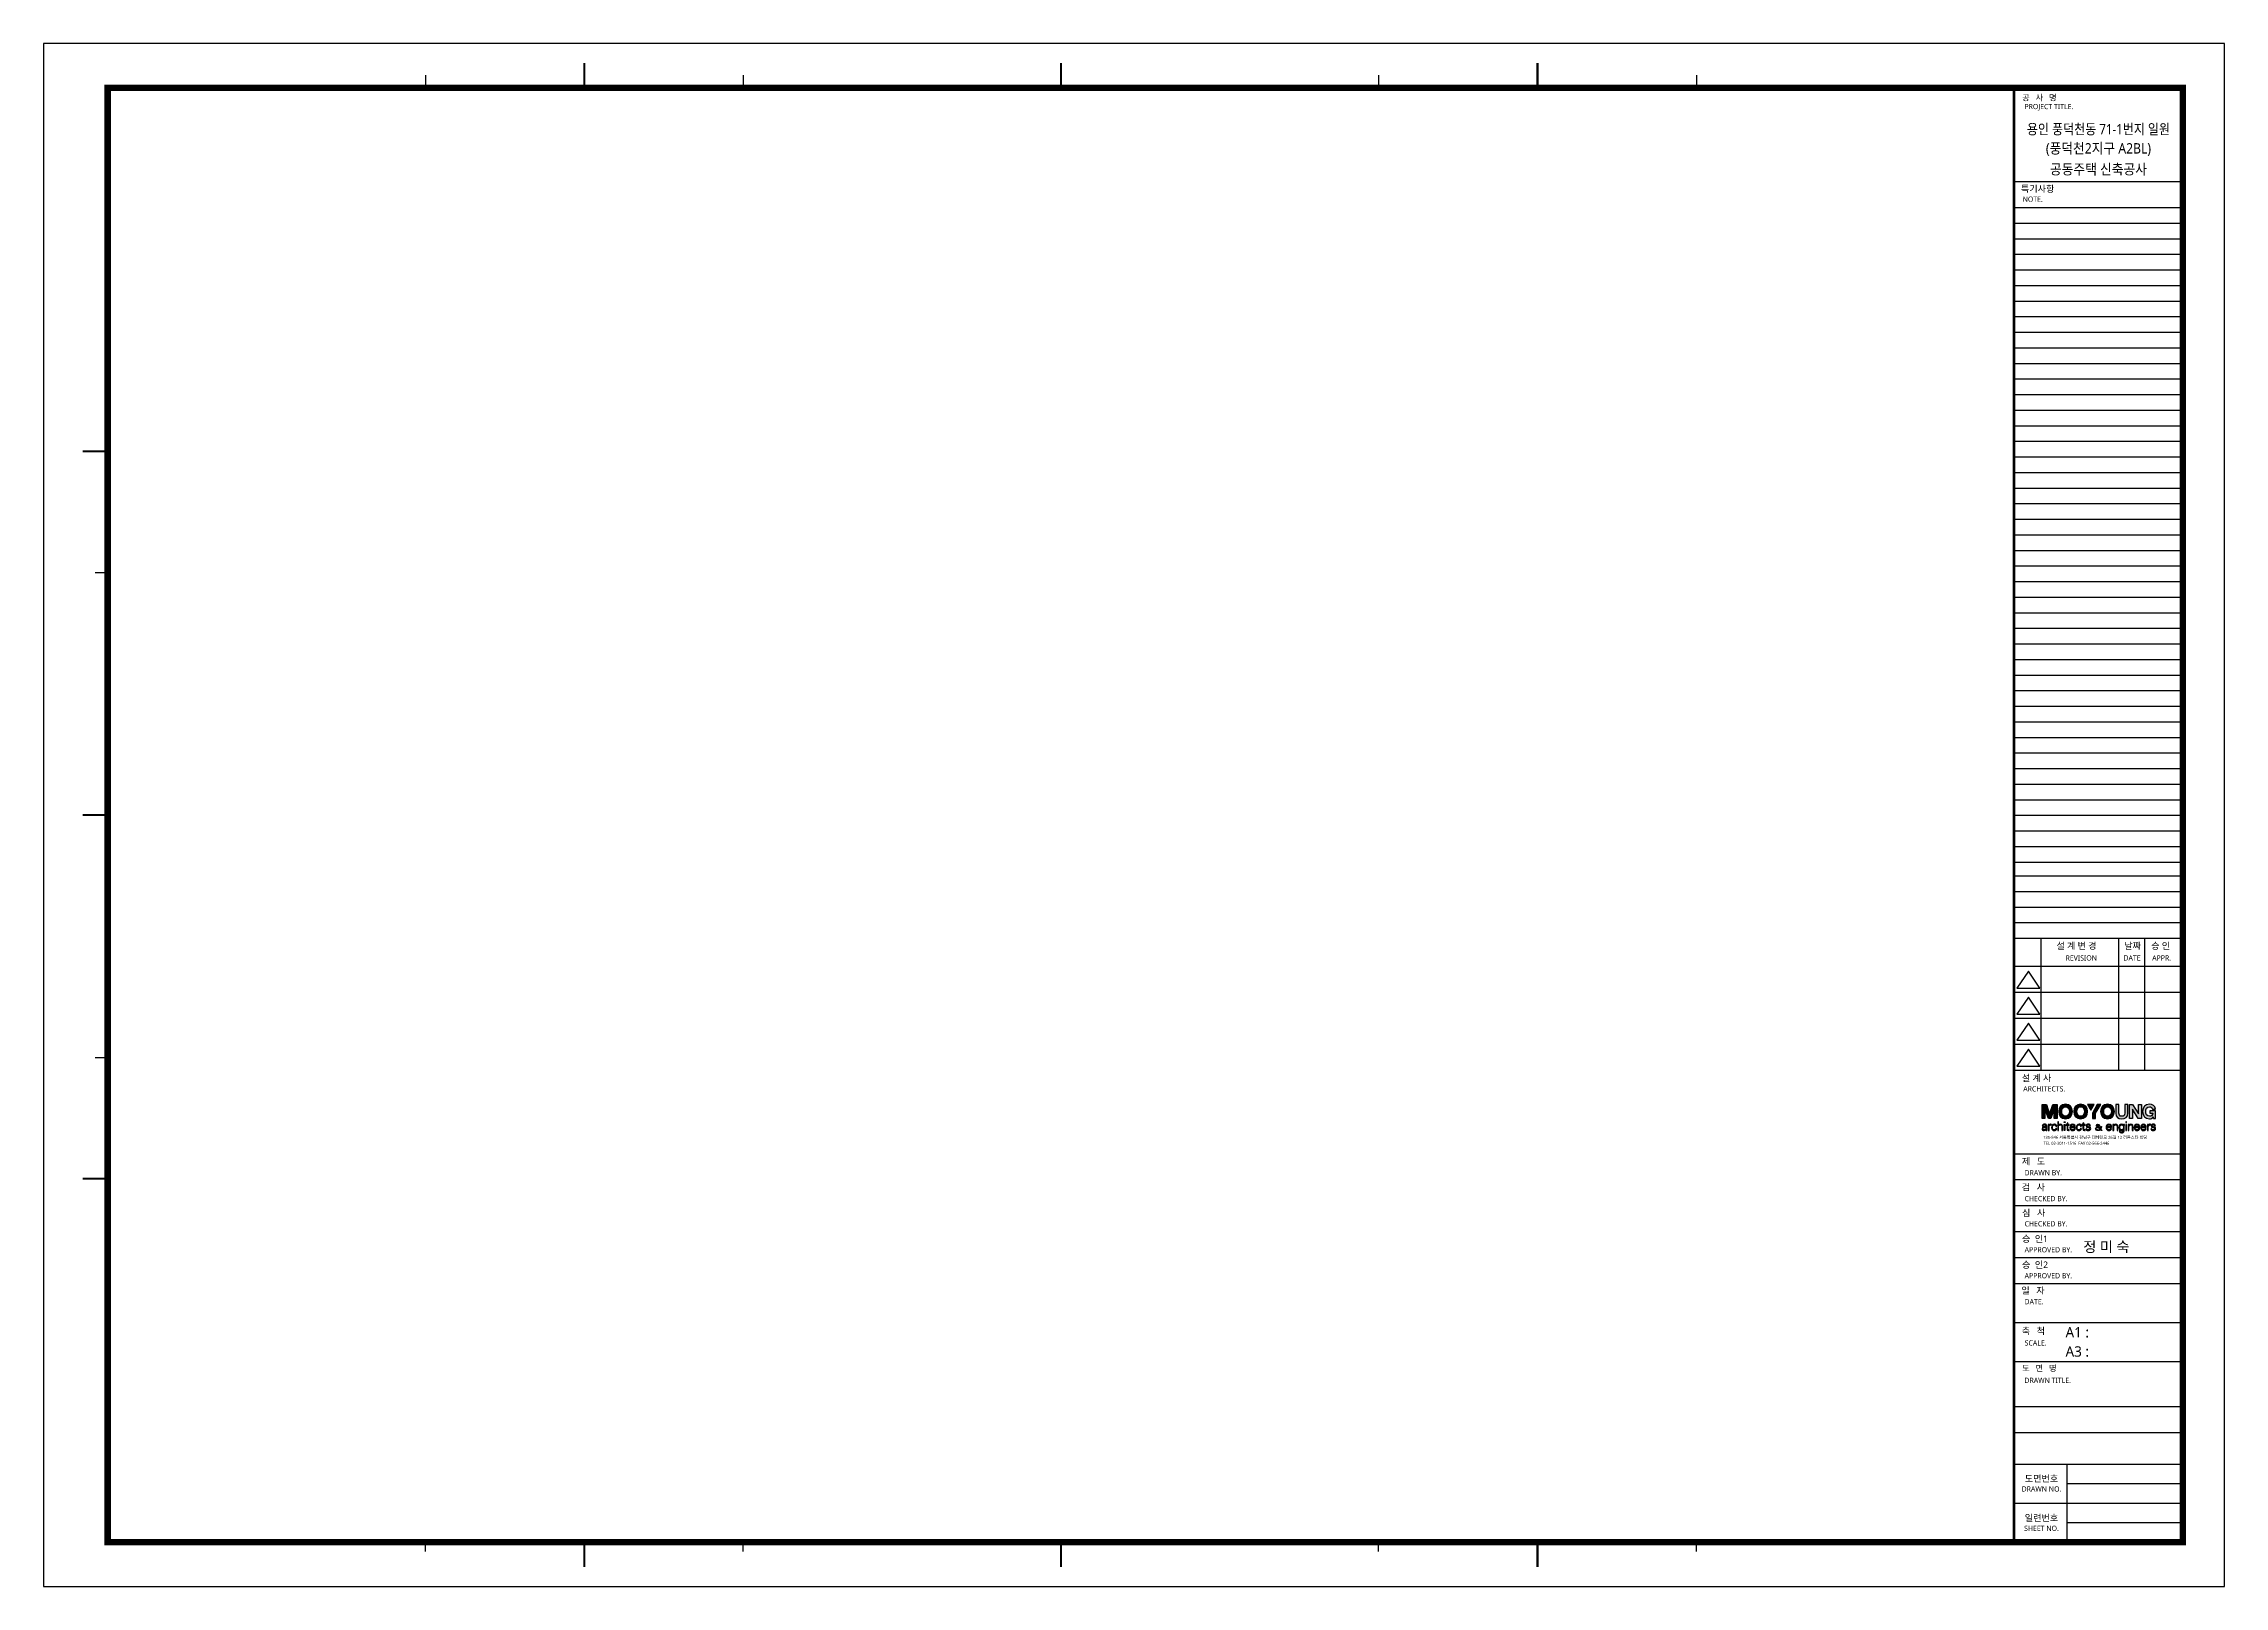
# Model space of a CAD drawing. Header units: millimetres. Extents: x 0 to 42000, y 0 to 29700.
import ezdxf
from ezdxf.enums import TextEntityAlignment as Align

# ---------------------------------------------------------------- set-up
doc = ezdxf.new("R2010")
doc.units = ezdxf.units.MM
for name, color, linetype in [('AA-FORM', 8, 'Continuous'), ('AA-SHEET', 7, 'Continuous'), ('AA-TEX-SYM', 3, 'Continuous')]:
    doc.layers.add(name, color=color, linetype=linetype)
doc.layers.add('AA-SHEET-DEF', color=140, linetype='Continuous', plot=False)
doc.styles.add('xr_A_form$0$맑은고딕', font='malgun.ttf')
doc.styles.add('맑은고딕', font='malgun.ttf')

# ---------------------------------------------------------------- blocks, each defined once
blk = doc.blocks.new('AA-FORM')
at = {"layer": 'AA-SHEET'}
for color, points in [(9, [(38781, -20423), (38695, -20423), (38635, -20609), (38634, -20609), (38571, -20423), (38488, -20423), (38488, -20693), (38543, -20693), (38543, -20504), (38544, -20504), (38610, -20693), (38656, -20693), (38722, -20502), (38722, -20502), (38722, -20693), (38781, -20693)]), (251, [(39493, -20423), (39366, -20423), (39431, -20534)]), (9, [(39618, -20423), (39552, -20423), (39459, -20588), (39459, -20693), (39518, -20693), (39518, -20589)])]:
    blk.add_hatch(color=color, dxfattribs=at).paths.add_polyline_path(points)
h = blk.add_hatch(color=9, dxfattribs=at)
edge = h.paths.add_edge_path()
edge.add_spline(control_points=[(38868, -20559), (38868, -20512), (38888, -20467), (38941, -20467)], knot_values=[2, 2, 2, 2, 3, 3, 3, 3], degree=3, periodic=0)
edge.add_line((38941, -20467), (38941, -20417))
edge.add_spline(control_points=[(38941, -20417), (38858, -20417), (38809, -20479), (38809, -20559)], knot_values=[3, 3, 3, 3, 4, 4, 4, 4], degree=3, periodic=0)
edge.add_spline(control_points=[(38809, -20559), (38809, -20637), (38858, -20699), (38941, -20699)], knot_values=[2, 2, 2, 2, 3, 3, 3, 3], degree=3, periodic=0)
edge.add_line((38941, -20699), (38941, -20650))
edge.add_spline(control_points=[(38941, -20650), (38888, -20650), (38868, -20604), (38868, -20559)], knot_values=[3, 3, 3, 3, 4, 4, 4, 4], degree=3, periodic=0)
edge = h.paths.add_edge_path()
edge.add_spline(control_points=[(39074, -20559), (39074, -20479), (39025, -20417), (38941, -20417)], knot_values=[0, 0, 0, 0, 1, 1, 1, 1], degree=3, periodic=0)
edge.add_line((38941, -20417), (38941, -20467))
edge.add_spline(control_points=[(38941, -20467), (38994, -20467), (39014, -20512), (39014, -20559)], knot_values=[1, 1, 1, 1, 2, 2, 2, 2], degree=3, periodic=0)
edge.add_spline(control_points=[(39014, -20559), (39014, -20604), (38994, -20650), (38941, -20650)], knot_values=[0, 0, 0, 0, 1, 1, 1, 1], degree=3, periodic=0)
edge.add_line((38941, -20650), (38941, -20699))
edge.add_spline(control_points=[(38941, -20699), (39025, -20699), (39074, -20637), (39074, -20559)], knot_values=[1, 1, 1, 1, 2, 2, 2, 2], degree=3, periodic=0)
h = blk.add_hatch(color=9, dxfattribs=at)
edge = h.paths.add_edge_path()
edge.add_spline(control_points=[(39159, -20559), (39159, -20512), (39179, -20467), (39232, -20467)], knot_values=[2, 2, 2, 2, 3, 3, 3, 3], degree=3, periodic=0)
edge.add_line((39232, -20467), (39232, -20417))
edge.add_spline(control_points=[(39232, -20417), (39148, -20417), (39099, -20479), (39099, -20559)], knot_values=[3, 3, 3, 3, 4, 4, 4, 4], degree=3, periodic=0)
edge.add_spline(control_points=[(39099, -20559), (39099, -20637), (39148, -20699), (39232, -20699)], knot_values=[2, 2, 2, 2, 3, 3, 3, 3], degree=3, periodic=0)
edge.add_line((39232, -20699), (39232, -20650))
edge.add_spline(control_points=[(39232, -20650), (39179, -20650), (39159, -20604), (39159, -20559)], knot_values=[3, 3, 3, 3, 4, 4, 4, 4], degree=3, periodic=0)
edge = h.paths.add_edge_path()
edge.add_spline(control_points=[(39364, -20559), (39364, -20479), (39315, -20417), (39232, -20417)], knot_values=[0, 0, 0, 0, 1, 1, 1, 1], degree=3, periodic=0)
edge.add_line((39232, -20417), (39232, -20467))
edge.add_spline(control_points=[(39232, -20467), (39285, -20467), (39305, -20512), (39305, -20559)], knot_values=[1, 1, 1, 1, 2, 2, 2, 2], degree=3, periodic=0)
edge.add_spline(control_points=[(39305, -20559), (39305, -20604), (39285, -20650), (39232, -20650)], knot_values=[0, 0, 0, 0, 1, 1, 1, 1], degree=3, periodic=0)
edge.add_line((39232, -20650), (39232, -20699))
edge.add_spline(control_points=[(39232, -20699), (39315, -20699), (39364, -20637), (39364, -20559)], knot_values=[1, 1, 1, 1, 2, 2, 2, 2], degree=3, periodic=0)
h = blk.add_hatch(color=9, dxfattribs=at)
edge = h.paths.add_edge_path()
edge.add_spline(control_points=[(39676, -20559), (39676, -20512), (39696, -20467), (39750, -20467)], knot_values=[2, 2, 2, 2, 3, 3, 3, 3], degree=3, periodic=0)
edge.add_line((39750, -20467), (39750, -20417))
edge.add_spline(control_points=[(39750, -20417), (39666, -20417), (39617, -20479), (39617, -20559)], knot_values=[3, 3, 3, 3, 4, 4, 4, 4], degree=3, periodic=0)
edge.add_spline(control_points=[(39617, -20559), (39617, -20637), (39666, -20699), (39750, -20699)], knot_values=[2, 2, 2, 2, 3, 3, 3, 3], degree=3, periodic=0)
edge.add_line((39750, -20699), (39750, -20650))
edge.add_spline(control_points=[(39750, -20650), (39696, -20650), (39676, -20604), (39676, -20559)], knot_values=[3, 3, 3, 3, 4, 4, 4, 4], degree=3, periodic=0)
edge = h.paths.add_edge_path()
edge.add_spline(control_points=[(39882, -20559), (39882, -20479), (39833, -20417), (39750, -20417)], knot_values=[0, 0, 0, 0, 1, 1, 1, 1], degree=3, periodic=0)
edge.add_line((39750, -20417), (39750, -20467))
edge.add_spline(control_points=[(39750, -20467), (39803, -20467), (39823, -20512), (39823, -20559)], knot_values=[1, 1, 1, 1, 2, 2, 2, 2], degree=3, periodic=0)
edge.add_spline(control_points=[(39823, -20559), (39823, -20604), (39803, -20650), (39750, -20650)], knot_values=[0, 0, 0, 0, 1, 1, 1, 1], degree=3, periodic=0)
edge.add_line((39750, -20650), (39750, -20699))
edge.add_spline(control_points=[(39750, -20699), (39833, -20699), (39882, -20637), (39882, -20559)], knot_values=[1, 1, 1, 1, 2, 2, 2, 2], degree=3, periodic=0)
h = blk.add_hatch(color=9, dxfattribs=at)
edge = h.paths.add_edge_path()
edge.add_spline(control_points=[(39969, -20591), (39969, -20591), (39969, -20424), (39969, -20424), (39969, -20424), (39954, -20424), (39939, -20424)], knot_values=[3.5, 3.5, 3.5, 3.5, 4.5, 4.5, 4.5, 5, 5, 5, 5], degree=3, periodic=0)
edge.add_spline(control_points=[(39939, -20424), (39924, -20424), (39909, -20424), (39909, -20424), (39909, -20424), (39909, -20465), (39909, -20507)], knot_values=[2.5, 2.5, 2.5, 2.5, 3, 3, 3, 3.5, 3.5, 3.5, 3.5], degree=3, periodic=0)
edge.add_spline(control_points=[(39909, -20507), (39909, -20549), (39909, -20591), (39909, -20591), (39909, -20664), (39952, -20699), (40024, -20699)], knot_values=[1, 1, 1, 1, 1.5, 1.5, 1.5, 2.5, 2.5, 2.5, 2.5], degree=3, periodic=0)
edge.add_spline(control_points=[(40024, -20699), (40096, -20699), (40139, -20664), (40139, -20591)], knot_values=[0, 0, 0, 0, 1, 1, 1, 1], degree=3, periodic=0)
edge.add_spline(control_points=[(40139, -20591), (40139, -20591), (40139, -20549), (40139, -20507)], knot_values=[9.5, 9.5, 9.5, 9.5, 10, 10, 10, 10], degree=3, periodic=0)
edge.add_spline(control_points=[(40139, -20507), (40139, -20465), (40139, -20424), (40139, -20424), (40139, -20424), (40125, -20424), (40110, -20424)], knot_values=[8.5, 8.5, 8.5, 8.5, 9, 9, 9, 9.5, 9.5, 9.5, 9.5], degree=3, periodic=0)
edge.add_spline(control_points=[(40110, -20424), (40095, -20424), (40080, -20424), (40080, -20424), (40080, -20424), (40080, -20465), (40080, -20507)], knot_values=[7.5, 7.5, 7.5, 7.5, 8, 8, 8, 8.5, 8.5, 8.5, 8.5], degree=3, periodic=0)
edge.add_spline(control_points=[(40080, -20507), (40080, -20549), (40080, -20591), (40080, -20591), (40080, -20631), (40067, -20650), (40024, -20650)], knot_values=[6, 6, 6, 6, 6.5, 6.5, 6.5, 7.5, 7.5, 7.5, 7.5], degree=3, periodic=0)
edge.add_spline(control_points=[(40024, -20650), (39976, -20650), (39969, -20620), (39969, -20591)], knot_values=[5, 5, 5, 5, 6, 6, 6, 6], degree=3, periodic=0)
h.paths.add_polyline_path([(40232, -20424), (40173, -20424), (40173, -20693), (40229, -20693), (40229, -20513), (40230, -20513), (40342, -20693), (40401, -20693), (40401, -20424), (40346, -20424), (40346, -20604), (40345, -20604)])
edge = h.paths.add_edge_path()
edge.add_spline(control_points=[(40614, -20512), (40614, -20512), (40671, -20512), (40671, -20512), (40665, -20451), (40613, -20417), (40557, -20417)], knot_values=[3, 3, 3, 3, 4, 4, 4, 5, 5, 5, 5], degree=3, periodic=0)
edge.add_spline(control_points=[(40557, -20417), (40474, -20417), (40425, -20479), (40425, -20559)], knot_values=[2, 2, 2, 2, 3, 3, 3, 3], degree=3, periodic=0)
edge.add_spline(control_points=[(40425, -20559), (40425, -20637), (40474, -20699), (40557, -20699)], knot_values=[1, 1, 1, 1, 2, 2, 2, 2], degree=3, periodic=0)
edge.add_spline(control_points=[(40557, -20699), (40584, -20699), (40611, -20689), (40631, -20662), (40631, -20662), (40633, -20670), (40634, -20678)], knot_values=[14.5, 14.5, 14.5, 14.5, 15.5, 15.5, 15.5, 16, 16, 16, 16], degree=3, periodic=0)
edge.add_spline(control_points=[(40634, -20678), (40636, -20685), (40637, -20693), (40637, -20693), (40637, -20693), (40647, -20693), (40656, -20693)], knot_values=[13.5, 13.5, 13.5, 13.5, 14, 14, 14, 14.5, 14.5, 14.5, 14.5], degree=3, periodic=0)
edge.add_spline(control_points=[(40656, -20693), (40666, -20693), (40675, -20693), (40675, -20693), (40675, -20693), (40675, -20657), (40675, -20620)], knot_values=[12.5, 12.5, 12.5, 12.5, 13, 13, 13, 13.5, 13.5, 13.5, 13.5], degree=3, periodic=0)
edge.add_spline(control_points=[(40675, -20620), (40675, -20584), (40675, -20547), (40675, -20547), (40675, -20547), (40647, -20547), (40619, -20547)], knot_values=[11.5, 11.5, 11.5, 11.5, 12, 12, 12, 12.5, 12.5, 12.5, 12.5], degree=3, periodic=0)
edge.add_spline(control_points=[(40619, -20547), (40590, -20547), (40562, -20547), (40562, -20547), (40562, -20547), (40562, -20558), (40562, -20569)], knot_values=[10.5, 10.5, 10.5, 10.5, 11, 11, 11, 11.5, 11.5, 11.5, 11.5], degree=3, periodic=0)
edge.add_spline(control_points=[(40562, -20569), (40562, -20580), (40562, -20591), (40562, -20591), (40562, -20591), (40577, -20591), (40592, -20591)], knot_values=[9.5, 9.5, 9.5, 9.5, 10, 10, 10, 10.5, 10.5, 10.5, 10.5], degree=3, periodic=0)
edge.add_spline(control_points=[(40592, -20591), (40607, -20591), (40622, -20591), (40622, -20591), (40618, -20629), (40596, -20650), (40557, -20650)], knot_values=[8, 8, 8, 8, 8.5, 8.5, 8.5, 9.5, 9.5, 9.5, 9.5], degree=3, periodic=0)
edge.add_spline(control_points=[(40557, -20650), (40504, -20650), (40484, -20604), (40484, -20559)], knot_values=[7, 7, 7, 7, 8, 8, 8, 8], degree=3, periodic=0)
edge.add_spline(control_points=[(40484, -20559), (40484, -20512), (40504, -20467), (40557, -20467)], knot_values=[6, 6, 6, 6, 7, 7, 7, 7], degree=3, periodic=0)
edge.add_spline(control_points=[(40557, -20467), (40585, -20467), (40608, -20482), (40614, -20512)], knot_values=[5, 5, 5, 5, 6, 6, 6, 6], degree=3, periodic=0)
h = blk.add_hatch(color=253, dxfattribs=at)
edge = h.paths.add_edge_path()
edge.add_spline(control_points=[(38578, -20896), (38578, -20896), (38578, -20841), (38578, -20841), (38579, -20814), (38563, -20802), (38537, -20802)], knot_values=[4, 4, 4, 4, 5, 5, 5, 6, 6, 6, 6], degree=3, periodic=0)
edge.add_spline(control_points=[(38537, -20802), (38514, -20802), (38496, -20811), (38493, -20835)], knot_values=[3, 3, 3, 3, 4, 4, 4, 4], degree=3, periodic=0)
edge.add_spline(control_points=[(38493, -20835), (38493, -20835), (38508, -20835), (38508, -20835), (38510, -20819), (38522, -20815), (38536, -20815)], knot_values=[1, 1, 1, 1, 2, 2, 2, 3, 3, 3, 3], degree=3, periodic=0)
edge.add_spline(control_points=[(38536, -20815), (38553, -20815), (38563, -20821), (38564, -20840)], knot_values=[0, 0, 0, 0, 1, 1, 1, 1], degree=3, periodic=0)
edge.add_spline(control_points=[(38564, -20840), (38564, -20840), (38564, -20843), (38564, -20845)], knot_values=[15.5, 15.5, 15.5, 15.5, 16, 16, 16, 16], degree=3, periodic=0)
edge.add_spline(control_points=[(38564, -20845), (38564, -20848), (38564, -20851), (38564, -20851), (38547, -20852), (38527, -20849), (38511, -20856)], knot_values=[14, 14, 14, 14, 14.5, 14.5, 14.5, 15.5, 15.5, 15.5, 15.5], degree=3, periodic=0)
edge.add_spline(control_points=[(38511, -20856), (38497, -20862), (38488, -20874), (38488, -20890)], knot_values=[13, 13, 13, 13, 14, 14, 14, 14], degree=3, periodic=0)
edge.add_spline(control_points=[(38488, -20890), (38488, -20913), (38505, -20926), (38527, -20926)], knot_values=[12, 12, 12, 12, 13, 13, 13, 13], degree=3, periodic=0)
edge.add_spline(control_points=[(38527, -20926), (38543, -20926), (38558, -20917), (38563, -20907)], knot_values=[11, 11, 11, 11, 12, 12, 12, 12], degree=3, periodic=0)
edge.add_spline(control_points=[(38563, -20907), (38563, -20907), (38564, -20905), (38564, -20905), (38564, -20905), (38564, -20905), (38564, -20905)], knot_values=[9.5, 9.5, 9.5, 9.5, 10.5, 10.5, 10.5, 11, 11, 11, 11], degree=3, periodic=0)
edge.add_spline(control_points=[(38564, -20905), (38564, -20905), (38564, -20905), (38564, -20905), (38564, -20905), (38565, -20910), (38565, -20914)], knot_values=[8.5, 8.5, 8.5, 8.5, 9, 9, 9, 9.5, 9.5, 9.5, 9.5], degree=3, periodic=0)
edge.add_spline(control_points=[(38565, -20914), (38565, -20918), (38565, -20923), (38565, -20923), (38565, -20923), (38569, -20923), (38572, -20923)], knot_values=[7.5, 7.5, 7.5, 7.5, 8, 8, 8, 8.5, 8.5, 8.5, 8.5], degree=3, periodic=0)
edge.add_spline(control_points=[(38572, -20923), (38576, -20923), (38579, -20923), (38579, -20923), (38579, -20915), (38578, -20905), (38578, -20896)], knot_values=[6, 6, 6, 6, 6.5, 6.5, 6.5, 7.5, 7.5, 7.5, 7.5], degree=3, periodic=0)
edge = h.paths.add_edge_path(flags=16)
edge.add_spline(control_points=[(38564, -20864), (38566, -20888), (38560, -20913), (38529, -20913)], knot_values=[0, 0, 0, 0, 1, 1, 1, 1], degree=3, periodic=0)
edge.add_spline(control_points=[(38529, -20913), (38515, -20913), (38503, -20906), (38503, -20890)], knot_values=[2, 2, 2, 2, 3, 3, 3, 3], degree=3, periodic=0)
edge.add_spline(control_points=[(38503, -20890), (38503, -20861), (38544, -20864), (38564, -20864)], knot_values=[1, 1, 1, 1, 2, 2, 2, 2], degree=3, periodic=0)
h = blk.add_hatch(color=253, dxfattribs=at)
edge = h.paths.add_edge_path()
edge.add_spline(control_points=[(38623, -20887), (38623, -20870), (38623, -20852), (38623, -20852), (38623, -20830), (38634, -20815), (38655, -20815)], knot_values=[10, 10, 10, 10, 10.5, 10.5, 10.5, 11.5, 11.5, 11.5, 11.5], degree=3, periodic=0)
edge.add_spline(control_points=[(38655, -20815), (38658, -20815), (38661, -20816), (38664, -20816)], knot_values=[9, 9, 9, 9, 10, 10, 10, 10], degree=3, periodic=0)
edge.add_spline(control_points=[(38664, -20816), (38664, -20816), (38664, -20802), (38664, -20802), (38659, -20802), (38654, -20802), (38650, -20802)], knot_values=[7, 7, 7, 7, 8, 8, 8, 9, 9, 9, 9], degree=3, periodic=0)
edge.add_spline(control_points=[(38650, -20802), (38638, -20803), (38627, -20811), (38623, -20823)], knot_values=[6, 6, 6, 6, 7, 7, 7, 7], degree=3, periodic=0)
edge.add_spline(control_points=[(38623, -20823), (38623, -20823), (38623, -20823), (38623, -20823), (38623, -20823), (38623, -20818), (38622, -20814)], knot_values=[4.5, 4.5, 4.5, 4.5, 5.5, 5.5, 5.5, 6, 6, 6, 6], degree=3, periodic=0)
edge.add_spline(control_points=[(38622, -20814), (38622, -20810), (38622, -20806), (38622, -20806), (38622, -20806), (38618, -20806), (38615, -20806)], knot_values=[3.5, 3.5, 3.5, 3.5, 4, 4, 4, 4.5, 4.5, 4.5, 4.5], degree=3, periodic=0)
edge.add_spline(control_points=[(38615, -20806), (38611, -20806), (38608, -20806), (38608, -20806), (38608, -20813), (38609, -20823), (38609, -20832)], knot_values=[2, 2, 2, 2, 2.5, 2.5, 2.5, 3.5, 3.5, 3.5, 3.5], degree=3, periodic=0)
edge.add_spline(control_points=[(38609, -20832), (38609, -20832), (38609, -20923), (38609, -20923), (38609, -20923), (38612, -20923), (38616, -20923)], knot_values=[0.5, 0.5, 0.5, 0.5, 1.5, 1.5, 1.5, 2, 2, 2, 2], degree=3, periodic=0)
edge.add_spline(control_points=[(38616, -20923), (38619, -20923), (38623, -20923), (38623, -20923), (38623, -20923), (38623, -20905), (38623, -20887)], knot_values=[11.5, 11.5, 11.5, 11.5, 12, 12, 12, 12.5, 12.5, 12.5, 12.5], degree=3, periodic=0)
h = blk.add_hatch(color=253, dxfattribs=at)
edge = h.paths.add_edge_path()
edge.add_spline(control_points=[(38762, -20841), (38766, -20841), (38770, -20841), (38770, -20841), (38768, -20816), (38749, -20802), (38725, -20802)], knot_values=[8, 8, 8, 8, 8.5, 8.5, 8.5, 9.5, 9.5, 9.5, 9.5], degree=3, periodic=0)
edge.add_spline(control_points=[(38725, -20802), (38690, -20802), (38673, -20832), (38673, -20864)], knot_values=[7, 7, 7, 7, 8, 8, 8, 8], degree=3, periodic=0)
edge.add_spline(control_points=[(38673, -20864), (38673, -20896), (38689, -20926), (38724, -20926)], knot_values=[6, 6, 6, 6, 7, 7, 7, 7], degree=3, periodic=0)
edge.add_spline(control_points=[(38724, -20926), (38750, -20926), (38766, -20913), (38770, -20886)], knot_values=[5, 5, 5, 5, 6, 6, 6, 6], degree=3, periodic=0)
edge.add_spline(control_points=[(38770, -20886), (38770, -20886), (38754, -20886), (38754, -20886), (38753, -20902), (38741, -20913), (38723, -20913)], knot_values=[3, 3, 3, 3, 4, 4, 4, 5, 5, 5, 5], degree=3, periodic=0)
edge.add_spline(control_points=[(38723, -20913), (38701, -20913), (38688, -20891), (38688, -20864)], knot_values=[2, 2, 2, 2, 3, 3, 3, 3], degree=3, periodic=0)
edge.add_spline(control_points=[(38688, -20864), (38688, -20837), (38701, -20815), (38723, -20815)], knot_values=[1, 1, 1, 1, 2, 2, 2, 2], degree=3, periodic=0)
edge.add_spline(control_points=[(38723, -20815), (38742, -20815), (38753, -20823), (38754, -20841)], knot_values=[0, 0, 0, 0, 1, 1, 1, 1], degree=3, periodic=0)
edge.add_spline(control_points=[(38754, -20841), (38754, -20841), (38758, -20841), (38762, -20841)], knot_values=[9.5, 9.5, 9.5, 9.5, 10, 10, 10, 10], degree=3, periodic=0)
h = blk.add_hatch(color=253, dxfattribs=at)
edge = h.paths.add_edge_path()
edge.add_spline(control_points=[(38805, -20889), (38805, -20872), (38805, -20855), (38805, -20855), (38805, -20834), (38816, -20815), (38839, -20815)], knot_values=[7, 7, 7, 7, 7.5, 7.5, 7.5, 8.5, 8.5, 8.5, 8.5], degree=3, periodic=0)
edge.add_spline(control_points=[(38839, -20815), (38858, -20815), (38870, -20827), (38870, -20847)], knot_values=[6, 6, 6, 6, 7, 7, 7, 7], degree=3, periodic=0)
edge.add_spline(control_points=[(38870, -20847), (38870, -20847), (38870, -20923), (38870, -20923), (38870, -20923), (38873, -20923), (38877, -20923)], knot_values=[4.5, 4.5, 4.5, 4.5, 5.5, 5.5, 5.5, 6, 6, 6, 6], degree=3, periodic=0)
edge.add_spline(control_points=[(38877, -20923), (38880, -20923), (38884, -20923), (38884, -20923), (38884, -20923), (38884, -20904), (38884, -20886)], knot_values=[3.5, 3.5, 3.5, 3.5, 4, 4, 4, 4.5, 4.5, 4.5, 4.5], degree=3, periodic=0)
edge.add_spline(control_points=[(38884, -20886), (38884, -20868), (38884, -20849), (38884, -20849), (38884, -20836), (38881, -20802), (38842, -20802)], knot_values=[2, 2, 2, 2, 2.5, 2.5, 2.5, 3.5, 3.5, 3.5, 3.5], degree=3, periodic=0)
edge.add_spline(control_points=[(38842, -20802), (38827, -20802), (38814, -20809), (38806, -20823)], knot_values=[1, 1, 1, 1, 2, 2, 2, 2], degree=3, periodic=0)
edge.add_spline(control_points=[(38806, -20823), (38806, -20823), (38805, -20823), (38805, -20823), (38805, -20823), (38805, -20806), (38805, -20789)], knot_values=[12.5, 12.5, 12.5, 12.5, 13.5, 13.5, 13.5, 14, 14, 14, 14], degree=3, periodic=0)
edge.add_spline(control_points=[(38805, -20789), (38805, -20772), (38805, -20754), (38805, -20754), (38805, -20754), (38802, -20754), (38798, -20754)], knot_values=[11.5, 11.5, 11.5, 11.5, 12, 12, 12, 12.5, 12.5, 12.5, 12.5], degree=3, periodic=0)
edge.add_spline(control_points=[(38798, -20754), (38795, -20754), (38791, -20754), (38791, -20754), (38791, -20754), (38791, -20796), (38791, -20838)], knot_values=[10.5, 10.5, 10.5, 10.5, 11, 11, 11, 11.5, 11.5, 11.5, 11.5], degree=3, periodic=0)
edge.add_spline(control_points=[(38791, -20838), (38791, -20881), (38791, -20923), (38791, -20923), (38791, -20923), (38795, -20923), (38798, -20923)], knot_values=[9.5, 9.5, 9.5, 9.5, 10, 10, 10, 10.5, 10.5, 10.5, 10.5], degree=3, periodic=0)
edge.add_spline(control_points=[(38798, -20923), (38802, -20923), (38805, -20923), (38805, -20923), (38805, -20923), (38805, -20906), (38805, -20889)], knot_values=[8.5, 8.5, 8.5, 8.5, 9, 9, 9, 9.5, 9.5, 9.5, 9.5], degree=3, periodic=0)
h = blk.add_hatch(color=253, dxfattribs=at)
h.paths.add_polyline_path([(38931, -20754), (38914, -20754), (38914, -20772), (38931, -20772)])
h.paths.add_polyline_path([(38929, -20806), (38915, -20806), (38915, -20923), (38929, -20923)])
h = blk.add_hatch(color=253, dxfattribs=at)
edge = h.paths.add_edge_path()
edge.add_spline(control_points=[(38985, -20897), (38985, -20897), (38985, -20818), (38985, -20818), (38985, -20818), (38992, -20818), (38998, -20818)], knot_values=[8.5, 8.5, 8.5, 8.5, 9.5, 9.5, 9.5, 10, 10, 10, 10], degree=3, periodic=0)
edge.add_spline(control_points=[(38998, -20818), (39005, -20818), (39012, -20818), (39012, -20818), (39012, -20818), (39012, -20815), (39012, -20812)], knot_values=[7.5, 7.5, 7.5, 7.5, 8, 8, 8, 8.5, 8.5, 8.5, 8.5], degree=3, periodic=0)
edge.add_spline(control_points=[(39012, -20812), (39012, -20809), (39012, -20806), (39012, -20806), (39012, -20806), (39005, -20806), (38998, -20806)], knot_values=[6.5, 6.5, 6.5, 6.5, 7, 7, 7, 7.5, 7.5, 7.5, 7.5], degree=3, periodic=0)
edge.add_spline(control_points=[(38998, -20806), (38992, -20806), (38985, -20806), (38985, -20806), (38985, -20806), (38985, -20798), (38985, -20790)], knot_values=[5.5, 5.5, 5.5, 5.5, 6, 6, 6, 6.5, 6.5, 6.5, 6.5], degree=3, periodic=0)
edge.add_spline(control_points=[(38985, -20790), (38985, -20782), (38985, -20775), (38985, -20775), (38985, -20775), (38982, -20776), (38978, -20778)], knot_values=[4.5, 4.5, 4.5, 4.5, 5, 5, 5, 5.5, 5.5, 5.5, 5.5], degree=3, periodic=0)
edge.add_spline(control_points=[(38978, -20778), (38975, -20779), (38971, -20781), (38971, -20781), (38971, -20781), (38971, -20787), (38971, -20793)], knot_values=[3.5, 3.5, 3.5, 3.5, 4, 4, 4, 4.5, 4.5, 4.5, 4.5], degree=3, periodic=0)
edge.add_spline(control_points=[(38971, -20793), (38971, -20799), (38971, -20806), (38971, -20806), (38971, -20806), (38965, -20806), (38959, -20806)], knot_values=[2.5, 2.5, 2.5, 2.5, 3, 3, 3, 3.5, 3.5, 3.5, 3.5], degree=3, periodic=0)
edge.add_spline(control_points=[(38959, -20806), (38954, -20806), (38948, -20806), (38948, -20806), (38948, -20806), (38948, -20809), (38948, -20812)], knot_values=[1.5, 1.5, 1.5, 1.5, 2, 2, 2, 2.5, 2.5, 2.5, 2.5], degree=3, periodic=0)
edge.add_spline(control_points=[(38948, -20812), (38948, -20815), (38948, -20818), (38948, -20818), (38948, -20818), (38954, -20818), (38959, -20818)], knot_values=[0.5, 0.5, 0.5, 0.5, 1, 1, 1, 1.5, 1.5, 1.5, 1.5], degree=3, periodic=0)
edge.add_spline(control_points=[(38959, -20818), (38965, -20818), (38971, -20818), (38971, -20818), (38971, -20818), (38971, -20837), (38971, -20855)], knot_values=[15.5, 15.5, 15.5, 15.5, 16, 16, 16, 16.5, 16.5, 16.5, 16.5], degree=3, periodic=0)
edge.add_spline(control_points=[(38971, -20855), (38971, -20873), (38971, -20891), (38971, -20891), (38971, -20907), (38969, -20926), (38999, -20926)], knot_values=[14, 14, 14, 14, 14.5, 14.5, 14.5, 15.5, 15.5, 15.5, 15.5], degree=3, periodic=0)
edge.add_spline(control_points=[(38999, -20926), (39004, -20926), (39009, -20925), (39013, -20924)], knot_values=[13, 13, 13, 13, 14, 14, 14, 14], degree=3, periodic=0)
edge.add_spline(control_points=[(39013, -20924), (39013, -20924), (39013, -20912), (39013, -20912), (39010, -20913), (39005, -20913), (39001, -20913)], knot_values=[11, 11, 11, 11, 12, 12, 12, 13, 13, 13, 13], degree=3, periodic=0)
edge.add_spline(control_points=[(39001, -20913), (38990, -20913), (38985, -20907), (38985, -20897)], knot_values=[10, 10, 10, 10, 11, 11, 11, 11], degree=3, periodic=0)
h = blk.add_hatch(color=253, dxfattribs=at)
edge = h.paths.add_edge_path()
edge.add_spline(control_points=[(39086, -20867), (39109, -20867), (39131, -20867), (39131, -20867), (39131, -20831), (39117, -20802), (39078, -20802)], knot_values=[6, 6, 6, 6, 6.5, 6.5, 6.5, 7.5, 7.5, 7.5, 7.5], degree=3, periodic=0)
edge.add_spline(control_points=[(39078, -20802), (39043, -20802), (39026, -20832), (39026, -20864)], knot_values=[5, 5, 5, 5, 6, 6, 6, 6], degree=3, periodic=0)
edge.add_spline(control_points=[(39026, -20864), (39026, -20896), (39042, -20926), (39077, -20926)], knot_values=[4, 4, 4, 4, 5, 5, 5, 5], degree=3, periodic=0)
edge.add_spline(control_points=[(39077, -20926), (39105, -20926), (39123, -20913), (39130, -20885)], knot_values=[3, 3, 3, 3, 4, 4, 4, 4], degree=3, periodic=0)
edge.add_spline(control_points=[(39130, -20885), (39130, -20885), (39115, -20885), (39115, -20885), (39112, -20901), (39098, -20913), (39082, -20913)], knot_values=[1, 1, 1, 1, 2, 2, 2, 3, 3, 3, 3], degree=3, periodic=0)
edge.add_spline(control_points=[(39082, -20913), (39053, -20913), (39042, -20892), (39041, -20867), (39041, -20867), (39064, -20867), (39086, -20867)], knot_values=[7.5, 7.5, 7.5, 7.5, 8.5, 8.5, 8.5, 9, 9, 9, 9], degree=3, periodic=0)
edge = h.paths.add_edge_path(flags=16)
edge.add_spline(control_points=[(39078, -20815), (39103, -20815), (39115, -20832), (39116, -20855), (39116, -20855), (39098, -20855), (39079, -20855)], knot_values=[2.5, 2.5, 2.5, 2.5, 3.5, 3.5, 3.5, 4, 4, 4, 4], degree=3, periodic=0)
edge.add_spline(control_points=[(39079, -20855), (39060, -20855), (39042, -20855), (39042, -20855), (39043, -20834), (39055, -20815), (39078, -20815)], knot_values=[1, 1, 1, 1, 1.5, 1.5, 1.5, 2.5, 2.5, 2.5, 2.5], degree=3, periodic=0)
h = blk.add_hatch(color=253, dxfattribs=at)
edge = h.paths.add_edge_path()
edge.add_spline(control_points=[(39238, -20841), (39242, -20841), (39246, -20841), (39246, -20841), (39245, -20816), (39225, -20802), (39201, -20802)], knot_values=[8, 8, 8, 8, 8.5, 8.5, 8.5, 9.5, 9.5, 9.5, 9.5], degree=3, periodic=0)
edge.add_spline(control_points=[(39201, -20802), (39166, -20802), (39149, -20832), (39149, -20864)], knot_values=[7, 7, 7, 7, 8, 8, 8, 8], degree=3, periodic=0)
edge.add_spline(control_points=[(39149, -20864), (39149, -20896), (39165, -20926), (39200, -20926)], knot_values=[6, 6, 6, 6, 7, 7, 7, 7], degree=3, periodic=0)
edge.add_spline(control_points=[(39200, -20926), (39227, -20926), (39242, -20913), (39246, -20886)], knot_values=[5, 5, 5, 5, 6, 6, 6, 6], degree=3, periodic=0)
edge.add_spline(control_points=[(39246, -20886), (39246, -20886), (39231, -20886), (39231, -20886), (39229, -20902), (39217, -20913), (39199, -20913)], knot_values=[3, 3, 3, 3, 4, 4, 4, 5, 5, 5, 5], degree=3, periodic=0)
edge.add_spline(control_points=[(39199, -20913), (39177, -20913), (39164, -20891), (39164, -20864)], knot_values=[2, 2, 2, 2, 3, 3, 3, 3], degree=3, periodic=0)
edge.add_spline(control_points=[(39164, -20864), (39164, -20837), (39177, -20815), (39199, -20815)], knot_values=[1, 1, 1, 1, 2, 2, 2, 2], degree=3, periodic=0)
edge.add_spline(control_points=[(39199, -20815), (39218, -20815), (39229, -20823), (39231, -20841)], knot_values=[0, 0, 0, 0, 1, 1, 1, 1], degree=3, periodic=0)
edge.add_spline(control_points=[(39231, -20841), (39231, -20841), (39234, -20841), (39238, -20841)], knot_values=[9.5, 9.5, 9.5, 9.5, 10, 10, 10, 10], degree=3, periodic=0)
h = blk.add_hatch(color=253, dxfattribs=at)
edge = h.paths.add_edge_path()
edge.add_spline(control_points=[(39291, -20897), (39291, -20897), (39291, -20818), (39291, -20818), (39291, -20818), (39298, -20818), (39305, -20818)], knot_values=[8.5, 8.5, 8.5, 8.5, 9.5, 9.5, 9.5, 10, 10, 10, 10], degree=3, periodic=0)
edge.add_spline(control_points=[(39305, -20818), (39311, -20818), (39318, -20818), (39318, -20818), (39318, -20818), (39318, -20815), (39318, -20812)], knot_values=[7.5, 7.5, 7.5, 7.5, 8, 8, 8, 8.5, 8.5, 8.5, 8.5], degree=3, periodic=0)
edge.add_spline(control_points=[(39318, -20812), (39318, -20809), (39318, -20806), (39318, -20806), (39318, -20806), (39311, -20806), (39305, -20806)], knot_values=[6.5, 6.5, 6.5, 6.5, 7, 7, 7, 7.5, 7.5, 7.5, 7.5], degree=3, periodic=0)
edge.add_spline(control_points=[(39305, -20806), (39298, -20806), (39291, -20806), (39291, -20806), (39291, -20806), (39291, -20798), (39291, -20790)], knot_values=[5.5, 5.5, 5.5, 5.5, 6, 6, 6, 6.5, 6.5, 6.5, 6.5], degree=3, periodic=0)
edge.add_spline(control_points=[(39291, -20790), (39291, -20782), (39291, -20775), (39291, -20775), (39291, -20775), (39288, -20776), (39284, -20778)], knot_values=[4.5, 4.5, 4.5, 4.5, 5, 5, 5, 5.5, 5.5, 5.5, 5.5], degree=3, periodic=0)
edge.add_spline(control_points=[(39284, -20778), (39281, -20779), (39277, -20781), (39277, -20781), (39277, -20781), (39277, -20787), (39277, -20793)], knot_values=[3.5, 3.5, 3.5, 3.5, 4, 4, 4, 4.5, 4.5, 4.5, 4.5], degree=3, periodic=0)
edge.add_spline(control_points=[(39277, -20793), (39277, -20799), (39277, -20806), (39277, -20806), (39277, -20806), (39272, -20806), (39266, -20806)], knot_values=[2.5, 2.5, 2.5, 2.5, 3, 3, 3, 3.5, 3.5, 3.5, 3.5], degree=3, periodic=0)
edge.add_spline(control_points=[(39266, -20806), (39260, -20806), (39254, -20806), (39254, -20806), (39254, -20806), (39254, -20809), (39254, -20812)], knot_values=[1.5, 1.5, 1.5, 1.5, 2, 2, 2, 2.5, 2.5, 2.5, 2.5], degree=3, periodic=0)
edge.add_spline(control_points=[(39254, -20812), (39254, -20815), (39254, -20818), (39254, -20818), (39254, -20818), (39260, -20818), (39266, -20818)], knot_values=[0.5, 0.5, 0.5, 0.5, 1, 1, 1, 1.5, 1.5, 1.5, 1.5], degree=3, periodic=0)
edge.add_spline(control_points=[(39266, -20818), (39272, -20818), (39277, -20818), (39277, -20818), (39277, -20818), (39277, -20837), (39277, -20855)], knot_values=[15.5, 15.5, 15.5, 15.5, 16, 16, 16, 16.5, 16.5, 16.5, 16.5], degree=3, periodic=0)
edge.add_spline(control_points=[(39277, -20855), (39277, -20873), (39277, -20891), (39277, -20891), (39277, -20907), (39276, -20926), (39305, -20926)], knot_values=[14, 14, 14, 14, 14.5, 14.5, 14.5, 15.5, 15.5, 15.5, 15.5], degree=3, periodic=0)
edge.add_spline(control_points=[(39305, -20926), (39310, -20926), (39315, -20925), (39320, -20924)], knot_values=[13, 13, 13, 13, 14, 14, 14, 14], degree=3, periodic=0)
edge.add_spline(control_points=[(39320, -20924), (39320, -20924), (39320, -20912), (39320, -20912), (39316, -20913), (39312, -20913), (39307, -20913)], knot_values=[11, 11, 11, 11, 12, 12, 12, 13, 13, 13, 13], degree=3, periodic=0)
edge.add_spline(control_points=[(39307, -20913), (39297, -20913), (39291, -20907), (39291, -20897)], knot_values=[10, 10, 10, 10, 11, 11, 11, 11], degree=3, periodic=0)
h = blk.add_hatch(color=253, dxfattribs=at)
edge = h.paths.add_edge_path()
edge.add_spline(control_points=[(39350, -20834), (39350, -20820), (39364, -20815), (39377, -20815)], knot_values=[3, 3, 3, 3, 4, 4, 4, 4], degree=3, periodic=0)
edge.add_spline(control_points=[(39377, -20815), (39391, -20815), (39404, -20820), (39406, -20834)], knot_values=[2, 2, 2, 2, 3, 3, 3, 3], degree=3, periodic=0)
edge.add_spline(control_points=[(39406, -20834), (39406, -20834), (39421, -20834), (39421, -20834), (39419, -20810), (39400, -20802), (39378, -20802)], knot_values=[0, 0, 0, 0, 1, 1, 1, 2, 2, 2, 2], degree=3, periodic=0)
edge.add_spline(control_points=[(39378, -20802), (39358, -20802), (39335, -20810), (39335, -20835)], knot_values=[13, 13, 13, 13, 14, 14, 14, 14], degree=3, periodic=0)
edge.add_spline(control_points=[(39335, -20835), (39335, -20856), (39354, -20862), (39372, -20866)], knot_values=[12, 12, 12, 12, 13, 13, 13, 13], degree=3, periodic=0)
edge.add_spline(control_points=[(39372, -20866), (39391, -20870), (39409, -20873), (39409, -20890)], knot_values=[11, 11, 11, 11, 12, 12, 12, 12], degree=3, periodic=0)
edge.add_spline(control_points=[(39409, -20890), (39409, -20906), (39394, -20913), (39379, -20913)], knot_values=[10, 10, 10, 10, 11, 11, 11, 11], degree=3, periodic=0)
edge.add_spline(control_points=[(39379, -20913), (39363, -20913), (39348, -20908), (39346, -20891)], knot_values=[9, 9, 9, 9, 10, 10, 10, 10], degree=3, periodic=0)
edge.add_spline(control_points=[(39346, -20891), (39346, -20891), (39331, -20891), (39331, -20891), (39332, -20917), (39355, -20926), (39375, -20926)], knot_values=[7, 7, 7, 7, 8, 8, 8, 9, 9, 9, 9], degree=3, periodic=0)
edge.add_spline(control_points=[(39375, -20926), (39400, -20926), (39425, -20914), (39425, -20888)], knot_values=[6, 6, 6, 6, 7, 7, 7, 7], degree=3, periodic=0)
edge.add_spline(control_points=[(39425, -20888), (39425, -20875), (39417, -20865), (39405, -20861)], knot_values=[5, 5, 5, 5, 6, 6, 6, 6], degree=3, periodic=0)
edge.add_spline(control_points=[(39405, -20861), (39373, -20849), (39350, -20851), (39350, -20834)], knot_values=[4, 4, 4, 4, 5, 5, 5, 5], degree=3, periodic=0)
h = blk.add_hatch(color=253, dxfattribs=at)
h.paths.add_polyline_path([(39573, -20873), (39574, -20874), (39574, -20874), (39575, -20875), (39576, -20876), (39576, -20876), (39577, -20877), (39577, -20877), (39578, -20878), (39579, -20878), (39579, -20879), (39580, -20880), (39580, -20880), (39581, -20881), (39582, -20881), (39582, -20882), (39583, -20882), (39583, -20883), (39584, -20884), (39585, -20884), (39585, -20885), (39586, -20885), (39586, -20886), (39587, -20886), (39588, -20887), (39588, -20887), (39589, -20888), (39589, -20889), (39590, -20889), (39590, -20890), (39591, -20890), (39591, -20891), (39592, -20891), (39592, -20892), (39593, -20892), (39593, -20893), (39594, -20893), (39594, -20893), (39595, -20894), (39595, -20894), (39596, -20895), (39596, -20895), (39597, -20895), (39597, -20896), (39597, -20896), (39598, -20897), (39598, -20897), (39598, -20897), (39599, -20897), (39599, -20898), (39599, -20898), (39600, -20898), (39600, -20899), (39600, -20899), (39600, -20899), (39600, -20899), (39601, -20899), (39601, -20899), (39601, -20899), (39601, -20900), (39601, -20900), (39601, -20900), (39600, -20901), (39599, -20901), (39599, -20902), (39598, -20902), (39598, -20902), (39597, -20903), (39597, -20903), (39596, -20904), (39596, -20904), (39595, -20905), (39594, -20905), (39594, -20905), (39593, -20906), (39593, -20906), (39592, -20907), (39591, -20907), (39591, -20907), (39590, -20908), (39590, -20908), (39589, -20909), (39588, -20909), (39588, -20909), (39587, -20910), (39586, -20910), (39585, -20910), (39585, -20910), (39584, -20911), (39583, -20911), (39583, -20911), (39582, -20912), (39581, -20912), (39580, -20912), (39579, -20912), (39579, -20912), (39578, -20913), (39577, -20913), (39576, -20913), (39575, -20913), (39574, -20913), (39573, -20913), (39573, -20913), (39572, -20913), (39571, -20914), (39570, -20914), (39569, -20914), (39568, -20914), (39567, -20914), (39566, -20914), (39566, -20914), (39565, -20914), (39564, -20913), (39563, -20913), (39563, -20913), (39562, -20913), (39561, -20913), (39560, -20913), (39560, -20913), (39559, -20913), (39558, -20913), (39557, -20912), (39557, -20912), (39556, -20912), (39555, -20912), (39554, -20912), (39554, -20911), (39553, -20911), (39552, -20911), (39552, -20911), (39551, -20910), (39550, -20910), (39550, -20910), (39549, -20909), (39548, -20909), (39548, -20909), (39547, -20908), (39546, -20908), (39546, -20908), (39545, -20907), (39545, -20907), (39544, -20906), (39543, -20906), (39543, -20905), (39542, -20905), (39542, -20905), (39541, -20904), (39541, -20904), (39540, -20903), (39540, -20903), (39539, -20902), (39539, -20901), (39539, -20901), (39538, -20900), (39538, -20900), (39537, -20899), (39537, -20899), (39537, -20898), (39536, -20897), (39536, -20897), (39536, -20896), (39536, -20896), (39535, -20895), (39535, -20894), (39535, -20893), (39535, -20893), (39535, -20892), (39535, -20891), (39534, -20891), (39534, -20890), (39534, -20889), (39534, -20888), (39534, -20888), (39534, -20887), (39534, -20887), (39534, -20886), (39534, -20885), (39535, -20885), (39535, -20884), (39535, -20884), (39535, -20883), (39536, -20883), (39536, -20882), (39536, -20882), (39537, -20881), (39537, -20881), (39537, -20880), (39538, -20880), (39538, -20879), (39539, -20878), (39539, -20878), (39540, -20877), (39540, -20877), (39541, -20876), (39541, -20876), (39542, -20875), (39542, -20875), (39543, -20874), (39543, -20874), (39544, -20873), (39545, -20873), (39545, -20872), (39546, -20872), (39546, -20871), (39547, -20871), (39548, -20870), (39548, -20870), (39549, -20869), (39550, -20869), (39550, -20868), (39551, -20868), (39551, -20868), (39552, -20867), (39553, -20867), (39553, -20866), (39554, -20866), (39554, -20865), (39555, -20865), (39556, -20865), (39556, -20864), (39557, -20864), (39557, -20864), (39558, -20863), (39558, -20863), (39559, -20863), (39559, -20863), (39560, -20862), (39560, -20862), (39560, -20862), (39561, -20862), (39561, -20862), (39561, -20862), (39561, -20862), (39561, -20862), (39562, -20862), (39562, -20863), (39562, -20863), (39562, -20863), (39563, -20863), (39563, -20864), (39563, -20864), (39563, -20864), (39564, -20864), (39564, -20865), (39565, -20865), (39565, -20865), (39565, -20866), (39566, -20866), (39566, -20867), (39567, -20867), (39567, -20867), (39567, -20868), (39568, -20868), (39568, -20869), (39569, -20869), (39569, -20870), (39570, -20870), (39570, -20871), (39571, -20871), (39572, -20872), (39572, -20872), (39573, -20873)])
h.paths.add_polyline_path([(39619, -20898), (39621, -20894), (39623, -20891), (39625, -20888), (39626, -20884), (39627, -20881), (39628, -20877), (39629, -20874), (39630, -20870), (39630, -20867), (39631, -20863), (39631, -20860), (39632, -20856), (39632, -20852), (39632, -20851), (39632, -20850), (39632, -20850), (39632, -20850), (39632, -20849), (39632, -20849), (39632, -20848), (39633, -20848), (39633, -20847), (39633, -20847), (39633, -20846), (39633, -20846), (39633, -20846), (39633, -20845), (39632, -20845), (39632, -20845), (39631, -20845), (39629, -20845), (39628, -20845), (39626, -20845), (39624, -20845), (39623, -20845), (39621, -20845), (39619, -20845), (39618, -20845), (39617, -20845), (39617, -20845), (39617, -20845), (39617, -20846), (39617, -20846), (39617, -20846), (39617, -20846), (39617, -20846), (39617, -20846), (39617, -20846), (39617, -20846), (39617, -20847), (39617, -20847), (39617, -20847), (39617, -20847), (39617, -20847), (39617, -20847), (39617, -20847), (39617, -20848), (39617, -20848), (39617, -20848), (39617, -20849), (39617, -20849), (39617, -20849), (39617, -20850), (39617, -20850), (39617, -20850), (39617, -20851), (39617, -20851), (39617, -20853), (39617, -20856), (39617, -20858), (39616, -20861), (39616, -20864), (39616, -20867), (39615, -20870), (39614, -20873), (39614, -20876), (39613, -20878), (39612, -20881), (39611, -20884), (39610, -20886), (39609, -20888), (39608, -20887), (39606, -20885), (39603, -20883), (39600, -20880), (39597, -20876), (39593, -20873), (39589, -20869), (39585, -20866), (39582, -20863), (39579, -20860), (39576, -20857), (39574, -20855), (39573, -20854), (39574, -20853), (39577, -20851), (39579, -20849), (39581, -20847), (39584, -20845), (39586, -20843), (39588, -20841), (39590, -20839), (39592, -20836), (39594, -20834), (39595, -20831), (39596, -20828), (39596, -20825), (39596, -20822), (39596, -20819), (39595, -20816), (39594, -20813), (39592, -20811), (39590, -20808), (39588, -20807), (39585, -20805), (39582, -20804), (39579, -20802), (39576, -20802), (39573, -20801), (39569, -20800), (39566, -20800), (39563, -20800), (39559, -20801), (39556, -20801), (39553, -20802), (39550, -20803), (39547, -20804), (39544, -20806), (39542, -20808), (39540, -20810), (39538, -20812), (39536, -20815), (39535, -20817), (39534, -20821), (39534, -20824), (39535, -20826), (39535, -20829), (39536, -20831), (39537, -20834), (39538, -20836), (39539, -20838), (39541, -20840), (39542, -20842), (39544, -20844), (39546, -20846), (39547, -20848), (39549, -20850), (39551, -20852), (39551, -20852), (39551, -20853), (39551, -20853), (39551, -20853), (39551, -20853), (39551, -20853), (39551, -20853), (39551, -20853), (39551, -20853), (39551, -20853), (39551, -20853), (39551, -20853), (39551, -20853), (39550, -20853), (39546, -20855), (39543, -20857), (39539, -20860), (39536, -20862), (39533, -20864), (39530, -20867), (39527, -20869), (39525, -20872), (39523, -20875), (39521, -20878), (39520, -20882), (39519, -20885), (39519, -20889), (39519, -20894), (39520, -20898), (39521, -20902), (39523, -20906), (39526, -20910), (39529, -20913), (39533, -20916), (39537, -20919), (39542, -20921), (39547, -20923), (39553, -20924), (39559, -20925), (39565, -20926), (39570, -20926), (39574, -20926), (39577, -20926), (39580, -20925), (39584, -20924), (39587, -20923), (39590, -20922), (39593, -20921), (39596, -20919), (39599, -20918), (39602, -20916), (39604, -20913), (39607, -20911), (39610, -20909), (39610, -20909), (39611, -20910), (39612, -20911), (39614, -20912), (39615, -20913), (39617, -20915), (39618, -20917), (39620, -20918), (39621, -20920), (39623, -20921), (39624, -20922), (39625, -20923), (39625, -20923), (39625, -20923), (39626, -20923), (39627, -20923), (39628, -20923), (39630, -20923), (39632, -20923), (39634, -20923), (39636, -20923), (39638, -20924), (39639, -20924), (39641, -20924), (39642, -20924), (39643, -20924), (39643, -20924), (39643, -20924), (39647, -20924), (39647, -20924), (39646, -20923), (39644, -20921), (39642, -20920), (39640, -20917), (39637, -20915), (39634, -20912), (39631, -20909), (39628, -20906), (39626, -20904), (39623, -20901), (39621, -20899), (39620, -20898)])
h.paths.add_polyline_path([(39575, -20835), (39575, -20835), (39574, -20836), (39574, -20836), (39573, -20837), (39572, -20838), (39572, -20838), (39571, -20839), (39570, -20839), (39570, -20840), (39569, -20841), (39568, -20841), (39567, -20842), (39567, -20842), (39567, -20842), (39566, -20842), (39566, -20843), (39566, -20843), (39566, -20843), (39566, -20843), (39566, -20843), (39566, -20843), (39566, -20843), (39566, -20843), (39565, -20843), (39565, -20843), (39565, -20844), (39565, -20844), (39565, -20844), (39565, -20844), (39564, -20844), (39564, -20844), (39564, -20844), (39564, -20844), (39564, -20845), (39564, -20845), (39564, -20845), (39564, -20845), (39563, -20845), (39563, -20844), (39562, -20843), (39561, -20843), (39560, -20842), (39560, -20841), (39559, -20840), (39558, -20840), (39558, -20839), (39557, -20838), (39557, -20837), (39556, -20837), (39555, -20836), (39555, -20835), (39554, -20835), (39554, -20834), (39554, -20833), (39553, -20833), (39553, -20832), (39552, -20831), (39552, -20831), (39552, -20830), (39551, -20830), (39551, -20829), (39551, -20828), (39551, -20828), (39551, -20827), (39550, -20827), (39550, -20826), (39550, -20825), (39550, -20825), (39550, -20824), (39550, -20824), (39550, -20823), (39550, -20823), (39550, -20822), (39550, -20822), (39550, -20821), (39550, -20821), (39550, -20820), (39551, -20820), (39551, -20819), (39551, -20819), (39551, -20819), (39551, -20818), (39552, -20818), (39552, -20818), (39552, -20817), (39552, -20817), (39553, -20817), (39553, -20816), (39553, -20816), (39554, -20816), (39554, -20816), (39554, -20815), (39555, -20815), (39555, -20815), (39555, -20815), (39556, -20815), (39556, -20814), (39557, -20814), (39557, -20814), (39557, -20814), (39558, -20814), (39558, -20814), (39559, -20814), (39559, -20814), (39559, -20813), (39560, -20813), (39560, -20813), (39561, -20813), (39561, -20813), (39561, -20813), (39562, -20813), (39562, -20813), (39562, -20813), (39563, -20813), (39563, -20813), (39563, -20813), (39564, -20813), (39564, -20813), (39564, -20813), (39565, -20813), (39565, -20813), (39565, -20813), (39565, -20813), (39566, -20813), (39566, -20813), (39567, -20813), (39567, -20813), (39568, -20813), (39568, -20813), (39568, -20813), (39569, -20813), (39569, -20813), (39570, -20813), (39570, -20813), (39571, -20813), (39571, -20813), (39572, -20814), (39572, -20814), (39573, -20814), (39573, -20814), (39573, -20814), (39574, -20814), (39574, -20814), (39575, -20815), (39575, -20815), (39575, -20815), (39576, -20815), (39576, -20815), (39576, -20816), (39577, -20816), (39577, -20816), (39577, -20816), (39578, -20817), (39578, -20817), (39578, -20817), (39579, -20817), (39579, -20818), (39579, -20818), (39579, -20818), (39580, -20819), (39580, -20819), (39580, -20819), (39580, -20820), (39580, -20820), (39580, -20821), (39580, -20821), (39581, -20821), (39581, -20822), (39581, -20822), (39581, -20823), (39581, -20823), (39581, -20824), (39581, -20825), (39580, -20826), (39580, -20826), (39580, -20827), (39580, -20828), (39580, -20829), (39579, -20829), (39579, -20830), (39578, -20831), (39578, -20831), (39578, -20832), (39577, -20833), (39577, -20833), (39576, -20834)])
h = blk.add_hatch(color=253, dxfattribs=at)
edge = h.paths.add_edge_path()
edge.add_spline(control_points=[(39784, -20867), (39806, -20867), (39829, -20867), (39829, -20867), (39829, -20831), (39815, -20802), (39776, -20802)], knot_values=[6, 6, 6, 6, 6.5, 6.5, 6.5, 7.5, 7.5, 7.5, 7.5], degree=3, periodic=0)
edge.add_spline(control_points=[(39776, -20802), (39741, -20802), (39723, -20832), (39723, -20864)], knot_values=[5, 5, 5, 5, 6, 6, 6, 6], degree=3, periodic=0)
edge.add_spline(control_points=[(39723, -20864), (39723, -20896), (39740, -20926), (39775, -20926)], knot_values=[4, 4, 4, 4, 5, 5, 5, 5], degree=3, periodic=0)
edge.add_spline(control_points=[(39775, -20926), (39803, -20926), (39820, -20913), (39828, -20885)], knot_values=[3, 3, 3, 3, 4, 4, 4, 4], degree=3, periodic=0)
edge.add_spline(control_points=[(39828, -20885), (39828, -20885), (39813, -20885), (39813, -20885), (39810, -20901), (39796, -20913), (39779, -20913)], knot_values=[1, 1, 1, 1, 2, 2, 2, 3, 3, 3, 3], degree=3, periodic=0)
edge.add_spline(control_points=[(39779, -20913), (39750, -20913), (39739, -20892), (39739, -20867), (39739, -20867), (39761, -20867), (39784, -20867)], knot_values=[7.5, 7.5, 7.5, 7.5, 8.5, 8.5, 8.5, 9, 9, 9, 9], degree=3, periodic=0)
edge = h.paths.add_edge_path(flags=16)
edge.add_spline(control_points=[(39776, -20815), (39800, -20815), (39812, -20832), (39814, -20855), (39814, -20855), (39795, -20855), (39777, -20855)], knot_values=[2.5, 2.5, 2.5, 2.5, 3.5, 3.5, 3.5, 4, 4, 4, 4], degree=3, periodic=0)
edge.add_spline(control_points=[(39777, -20855), (39758, -20855), (39739, -20855), (39739, -20855), (39741, -20834), (39753, -20815), (39776, -20815)], knot_values=[1, 1, 1, 1, 1.5, 1.5, 1.5, 2.5, 2.5, 2.5, 2.5], degree=3, periodic=0)
h = blk.add_hatch(color=253, dxfattribs=at)
edge = h.paths.add_edge_path()
edge.add_spline(control_points=[(39868, -20889), (39868, -20872), (39868, -20855), (39868, -20855), (39868, -20834), (39879, -20815), (39902, -20815)], knot_values=[12, 12, 12, 12, 12.5, 12.5, 12.5, 13.5, 13.5, 13.5, 13.5], degree=3, periodic=0)
edge.add_spline(control_points=[(39902, -20815), (39921, -20815), (39933, -20827), (39933, -20847)], knot_values=[11, 11, 11, 11, 12, 12, 12, 12], degree=3, periodic=0)
edge.add_spline(control_points=[(39933, -20847), (39933, -20847), (39933, -20923), (39933, -20923), (39933, -20923), (39936, -20923), (39940, -20923)], knot_values=[9.5, 9.5, 9.5, 9.5, 10.5, 10.5, 10.5, 11, 11, 11, 11], degree=3, periodic=0)
edge.add_spline(control_points=[(39940, -20923), (39943, -20923), (39947, -20923), (39947, -20923), (39947, -20923), (39947, -20904), (39947, -20886)], knot_values=[8.5, 8.5, 8.5, 8.5, 9, 9, 9, 9.5, 9.5, 9.5, 9.5], degree=3, periodic=0)
edge.add_spline(control_points=[(39947, -20886), (39947, -20868), (39947, -20849), (39947, -20849), (39947, -20836), (39944, -20802), (39905, -20802)], knot_values=[7, 7, 7, 7, 7.5, 7.5, 7.5, 8.5, 8.5, 8.5, 8.5], degree=3, periodic=0)
edge.add_spline(control_points=[(39905, -20802), (39890, -20802), (39877, -20809), (39869, -20823)], knot_values=[6, 6, 6, 6, 7, 7, 7, 7], degree=3, periodic=0)
edge.add_spline(control_points=[(39869, -20823), (39869, -20823), (39868, -20823), (39868, -20823), (39868, -20823), (39868, -20818), (39868, -20814)], knot_values=[4.5, 4.5, 4.5, 4.5, 5.5, 5.5, 5.5, 6, 6, 6, 6], degree=3, periodic=0)
edge.add_spline(control_points=[(39868, -20814), (39868, -20810), (39868, -20806), (39868, -20806), (39868, -20806), (39864, -20806), (39860, -20806)], knot_values=[3.5, 3.5, 3.5, 3.5, 4, 4, 4, 4.5, 4.5, 4.5, 4.5], degree=3, periodic=0)
edge.add_spline(control_points=[(39860, -20806), (39857, -20806), (39853, -20806), (39853, -20806), (39854, -20813), (39854, -20823), (39854, -20832)], knot_values=[2, 2, 2, 2, 2.5, 2.5, 2.5, 3.5, 3.5, 3.5, 3.5], degree=3, periodic=0)
edge.add_spline(control_points=[(39854, -20832), (39854, -20832), (39854, -20923), (39854, -20923), (39854, -20923), (39858, -20923), (39861, -20923)], knot_values=[0.5, 0.5, 0.5, 0.5, 1.5, 1.5, 1.5, 2, 2, 2, 2], degree=3, periodic=0)
edge.add_spline(control_points=[(39861, -20923), (39865, -20923), (39868, -20923), (39868, -20923), (39868, -20923), (39868, -20906), (39868, -20889)], knot_values=[13.5, 13.5, 13.5, 13.5, 14, 14, 14, 14.5, 14.5, 14.5, 14.5], degree=3, periodic=0)
h = blk.add_hatch(color=253, dxfattribs=at)
edge = h.paths.add_edge_path()
edge.add_spline(control_points=[(40073, -20902), (40073, -20902), (40073, -20832), (40073, -20832), (40073, -20823), (40073, -20813), (40074, -20806)], knot_values=[1, 1, 1, 1, 2, 2, 2, 3, 3, 3, 3], degree=3, periodic=0)
edge.add_spline(control_points=[(40074, -20806), (40074, -20806), (40059, -20806), (40059, -20806), (40059, -20806), (40059, -20810), (40059, -20814)], knot_values=[16.49999, 16.49999, 16.49999, 16.49999, 17.49999, 17.49999, 17.49999, 18, 18, 18, 18], degree=3, periodic=0)
edge.add_spline(control_points=[(40059, -20814), (40059, -20818), (40059, -20823), (40059, -20823), (40059, -20823), (40059, -20823), (40059, -20823)], knot_values=[15.999512, 15.999512, 15.999512, 15.999512, 16.499502, 16.499502, 16.499502, 16.49999, 16.49999, 16.49999, 16.49999], degree=3, periodic=0)
edge.add_spline(control_points=[(40059, -20823), (40059, -20823), (40059, -20823), (40059, -20823)], knot_values=[15.953126, 15.953126, 15.953126, 15.953126, 15.968751, 15.968751, 15.968751, 15.968751], degree=3, periodic=0)
edge.add_spline(control_points=[(40059, -20823), (40059, -20823), (40059, -20823), (40059, -20823)], knot_values=[15.625008, 15.625008, 15.625008, 15.625008, 15.750005, 15.750005, 15.750005, 15.750005], degree=3, periodic=0)
edge.add_spline(control_points=[(40058, -20823), (40058, -20823), (40058, -20823), (40058, -20824)], knot_values=[15.250015, 15.250015, 15.250015, 15.250015, 15.50001, 15.50001, 15.50001, 15.50001], degree=3, periodic=0)
edge.add_spline(control_points=[(40058, -20824), (40058, -20824), (40058, -20824), (40058, -20824), (40049, -20810), (40037, -20802), (40020, -20802)], knot_values=[14, 14, 14, 14, 14.250015, 14.250015, 14.250015, 15.250015, 15.250015, 15.250015, 15.250015], degree=3, periodic=0)
edge.add_spline(control_points=[(40020, -20802), (39984, -20802), (39970, -20831), (39970, -20863)], knot_values=[13, 13, 13, 13, 14, 14, 14, 14], degree=3, periodic=0)
edge.add_spline(control_points=[(39970, -20863), (39970, -20895), (39985, -20922), (40020, -20922)], knot_values=[12, 12, 12, 12, 13, 13, 13, 13], degree=3, periodic=0)
edge.add_spline(control_points=[(40020, -20922), (40035, -20922), (40052, -20914), (40058, -20900)], knot_values=[11, 11, 11, 11, 12, 12, 12, 12], degree=3, periodic=0)
edge.add_spline(control_points=[(40058, -20900), (40058, -20900), (40059, -20900), (40059, -20900), (40059, -20900), (40059, -20906), (40059, -20911)], knot_values=[9.5, 9.5, 9.5, 9.5, 10.5, 10.5, 10.5, 11, 11, 11, 11], degree=3, periodic=0)
edge.add_spline(control_points=[(40059, -20911), (40059, -20917), (40059, -20922), (40059, -20922), (40058, -20942), (40041, -20955), (40023, -20955)], knot_values=[8, 8, 8, 8, 8.5, 8.5, 8.5, 9.5, 9.5, 9.5, 9.5], degree=3, periodic=0)
edge.add_spline(control_points=[(40023, -20955), (40008, -20955), (39992, -20950), (39990, -20936)], knot_values=[7, 7, 7, 7, 8, 8, 8, 8], degree=3, periodic=0)
edge.add_spline(control_points=[(39990, -20936), (39990, -20936), (39975, -20936), (39975, -20936), (39975, -20960), (40000, -20967), (40021, -20967)], knot_values=[5, 5, 5, 5, 6, 6, 6, 7, 7, 7, 7], degree=3, periodic=0)
edge.add_spline(control_points=[(40021, -20967), (40032, -20967), (40039, -20966), (40048, -20962)], knot_values=[4, 4, 4, 4, 5, 5, 5, 5], degree=3, periodic=0)
edge.add_spline(control_points=[(40048, -20962), (40074, -20950), (40073, -20925), (40073, -20902)], knot_values=[3, 3, 3, 3, 4, 4, 4, 4], degree=3, periodic=0)
edge = h.paths.add_edge_path(flags=16)
edge.add_spline(control_points=[(40021, -20815), (40046, -20815), (40059, -20839), (40059, -20862)], knot_values=[3, 3, 3, 3, 4, 4, 4, 4], degree=3, periodic=0)
edge.add_spline(control_points=[(40059, -20862), (40059, -20884), (40048, -20909), (40022, -20909)], knot_values=[2, 2, 2, 2, 3, 3, 3, 3], degree=3, periodic=0)
edge.add_spline(control_points=[(40022, -20909), (39996, -20909), (39985, -20883), (39985, -20862)], knot_values=[1, 1, 1, 1, 2, 2, 2, 2], degree=3, periodic=0)
edge.add_spline(control_points=[(39985, -20862), (39985, -20841), (39996, -20815), (40021, -20815)], knot_values=[0, 0, 0, 0, 1, 1, 1, 1], degree=3, periodic=0)
h = blk.add_hatch(color=253, dxfattribs=at)
h.paths.add_polyline_path([(40117, -20754), (40101, -20754), (40101, -20772), (40117, -20772)])
h.paths.add_polyline_path([(40116, -20806), (40102, -20806), (40102, -20923), (40116, -20923)])
h = blk.add_hatch(color=253, dxfattribs=at)
edge = h.paths.add_edge_path()
edge.add_spline(control_points=[(40162, -20889), (40162, -20872), (40162, -20855), (40162, -20855), (40162, -20834), (40172, -20815), (40195, -20815)], knot_values=[12, 12, 12, 12, 12.5, 12.5, 12.5, 13.5, 13.5, 13.5, 13.5], degree=3, periodic=0)
edge.add_spline(control_points=[(40195, -20815), (40214, -20815), (40226, -20827), (40226, -20847)], knot_values=[11, 11, 11, 11, 12, 12, 12, 12], degree=3, periodic=0)
edge.add_spline(control_points=[(40226, -20847), (40226, -20847), (40226, -20923), (40226, -20923), (40226, -20923), (40230, -20923), (40233, -20923)], knot_values=[9.5, 9.5, 9.5, 9.5, 10.5, 10.5, 10.5, 11, 11, 11, 11], degree=3, periodic=0)
edge.add_spline(control_points=[(40233, -20923), (40237, -20923), (40240, -20923), (40240, -20923), (40240, -20923), (40240, -20904), (40240, -20886)], knot_values=[8.5, 8.5, 8.5, 8.5, 9, 9, 9, 9.5, 9.5, 9.5, 9.5], degree=3, periodic=0)
edge.add_spline(control_points=[(40240, -20886), (40240, -20868), (40240, -20849), (40240, -20849), (40240, -20836), (40237, -20802), (40199, -20802)], knot_values=[7, 7, 7, 7, 7.5, 7.5, 7.5, 8.5, 8.5, 8.5, 8.5], degree=3, periodic=0)
edge.add_spline(control_points=[(40199, -20802), (40184, -20802), (40170, -20809), (40162, -20823)], knot_values=[6, 6, 6, 6, 7, 7, 7, 7], degree=3, periodic=0)
edge.add_spline(control_points=[(40162, -20823), (40162, -20823), (40162, -20823), (40162, -20823), (40162, -20823), (40162, -20818), (40161, -20814)], knot_values=[4.5, 4.5, 4.5, 4.5, 5.5, 5.5, 5.5, 6, 6, 6, 6], degree=3, periodic=0)
edge.add_spline(control_points=[(40161, -20814), (40161, -20810), (40161, -20806), (40161, -20806), (40161, -20806), (40157, -20806), (40154, -20806)], knot_values=[3.5, 3.5, 3.5, 3.5, 4, 4, 4, 4.5, 4.5, 4.5, 4.5], degree=3, periodic=0)
edge.add_spline(control_points=[(40154, -20806), (40150, -20806), (40147, -20806), (40147, -20806), (40147, -20813), (40148, -20823), (40148, -20832)], knot_values=[2, 2, 2, 2, 2.5, 2.5, 2.5, 3.5, 3.5, 3.5, 3.5], degree=3, periodic=0)
edge.add_spline(control_points=[(40148, -20832), (40148, -20832), (40148, -20923), (40148, -20923), (40148, -20923), (40151, -20923), (40155, -20923)], knot_values=[0.5, 0.5, 0.5, 0.5, 1.5, 1.5, 1.5, 2, 2, 2, 2], degree=3, periodic=0)
edge.add_spline(control_points=[(40155, -20923), (40158, -20923), (40162, -20923), (40162, -20923), (40162, -20923), (40162, -20906), (40162, -20889)], knot_values=[13.5, 13.5, 13.5, 13.5, 14, 14, 14, 14.5, 14.5, 14.5, 14.5], degree=3, periodic=0)
h = blk.add_hatch(color=253, dxfattribs=at)
edge = h.paths.add_edge_path()
edge.add_spline(control_points=[(40325, -20867), (40348, -20867), (40370, -20867), (40370, -20867), (40370, -20831), (40356, -20802), (40317, -20802)], knot_values=[6, 6, 6, 6, 6.5, 6.5, 6.5, 7.5, 7.5, 7.5, 7.5], degree=3, periodic=0)
edge.add_spline(control_points=[(40317, -20802), (40282, -20802), (40265, -20832), (40265, -20864)], knot_values=[5, 5, 5, 5, 6, 6, 6, 6], degree=3, periodic=0)
edge.add_spline(control_points=[(40265, -20864), (40265, -20896), (40281, -20926), (40316, -20926)], knot_values=[4, 4, 4, 4, 5, 5, 5, 5], degree=3, periodic=0)
edge.add_spline(control_points=[(40316, -20926), (40344, -20926), (40362, -20913), (40369, -20885)], knot_values=[3, 3, 3, 3, 4, 4, 4, 4], degree=3, periodic=0)
edge.add_spline(control_points=[(40369, -20885), (40369, -20885), (40354, -20885), (40354, -20885), (40351, -20901), (40337, -20913), (40320, -20913)], knot_values=[1, 1, 1, 1, 2, 2, 2, 3, 3, 3, 3], degree=3, periodic=0)
edge.add_spline(control_points=[(40320, -20913), (40292, -20913), (40280, -20892), (40280, -20867), (40280, -20867), (40302, -20867), (40325, -20867)], knot_values=[7.5, 7.5, 7.5, 7.5, 8.5, 8.5, 8.5, 9, 9, 9, 9], degree=3, periodic=0)
edge = h.paths.add_edge_path(flags=16)
edge.add_spline(control_points=[(40317, -20815), (40341, -20815), (40353, -20832), (40355, -20855), (40355, -20855), (40336, -20855), (40318, -20855)], knot_values=[2.5, 2.5, 2.5, 2.5, 3.5, 3.5, 3.5, 4, 4, 4, 4], degree=3, periodic=0)
edge.add_spline(control_points=[(40318, -20855), (40299, -20855), (40280, -20855), (40280, -20855), (40282, -20834), (40294, -20815), (40317, -20815)], knot_values=[1, 1, 1, 1, 1.5, 1.5, 1.5, 2.5, 2.5, 2.5, 2.5], degree=3, periodic=0)
h = blk.add_hatch(color=253, dxfattribs=at)
edge = h.paths.add_edge_path()
edge.add_spline(control_points=[(40449, -20867), (40471, -20867), (40494, -20867), (40494, -20867), (40494, -20831), (40480, -20802), (40441, -20802)], knot_values=[6, 6, 6, 6, 6.5, 6.5, 6.5, 7.5, 7.5, 7.5, 7.5], degree=3, periodic=0)
edge.add_spline(control_points=[(40441, -20802), (40406, -20802), (40388, -20832), (40388, -20864)], knot_values=[5, 5, 5, 5, 6, 6, 6, 6], degree=3, periodic=0)
edge.add_spline(control_points=[(40388, -20864), (40388, -20896), (40405, -20926), (40440, -20926)], knot_values=[4, 4, 4, 4, 5, 5, 5, 5], degree=3, periodic=0)
edge.add_spline(control_points=[(40440, -20926), (40468, -20926), (40485, -20913), (40493, -20885)], knot_values=[3, 3, 3, 3, 4, 4, 4, 4], degree=3, periodic=0)
edge.add_spline(control_points=[(40493, -20885), (40493, -20885), (40478, -20885), (40478, -20885), (40474, -20901), (40461, -20913), (40444, -20913)], knot_values=[1, 1, 1, 1, 2, 2, 2, 3, 3, 3, 3], degree=3, periodic=0)
edge.add_spline(control_points=[(40444, -20913), (40415, -20913), (40404, -20892), (40404, -20867), (40404, -20867), (40426, -20867), (40449, -20867)], knot_values=[7.5, 7.5, 7.5, 7.5, 8.5, 8.5, 8.5, 9, 9, 9, 9], degree=3, periodic=0)
edge = h.paths.add_edge_path(flags=16)
edge.add_spline(control_points=[(40441, -20815), (40465, -20815), (40477, -20832), (40479, -20855), (40479, -20855), (40460, -20855), (40441, -20855)], knot_values=[2.5, 2.5, 2.5, 2.5, 3.5, 3.5, 3.5, 4, 4, 4, 4], degree=3, periodic=0)
edge.add_spline(control_points=[(40441, -20855), (40423, -20855), (40404, -20855), (40404, -20855), (40406, -20834), (40418, -20815), (40441, -20815)], knot_values=[1, 1, 1, 1, 1.5, 1.5, 1.5, 2.5, 2.5, 2.5, 2.5], degree=3, periodic=0)
h = blk.add_hatch(color=253, dxfattribs=at)
edge = h.paths.add_edge_path()
edge.add_spline(control_points=[(40533, -20887), (40533, -20870), (40533, -20852), (40533, -20852), (40534, -20830), (40545, -20815), (40565, -20815)], knot_values=[10, 10, 10, 10, 10.5, 10.5, 10.5, 11.5, 11.5, 11.5, 11.5], degree=3, periodic=0)
edge.add_spline(control_points=[(40565, -20815), (40568, -20815), (40571, -20816), (40574, -20816)], knot_values=[9, 9, 9, 9, 10, 10, 10, 10], degree=3, periodic=0)
edge.add_spline(control_points=[(40574, -20816), (40574, -20816), (40574, -20802), (40574, -20802), (40569, -20802), (40565, -20802), (40560, -20802)], knot_values=[7, 7, 7, 7, 8, 8, 8, 9, 9, 9, 9], degree=3, periodic=0)
edge.add_spline(control_points=[(40560, -20802), (40548, -20803), (40538, -20811), (40534, -20823)], knot_values=[6, 6, 6, 6, 7, 7, 7, 7], degree=3, periodic=0)
edge.add_spline(control_points=[(40534, -20823), (40534, -20823), (40533, -20823), (40533, -20823), (40533, -20823), (40533, -20818), (40533, -20814)], knot_values=[4.5, 4.5, 4.5, 4.5, 5.5, 5.5, 5.5, 6, 6, 6, 6], degree=3, periodic=0)
edge.add_spline(control_points=[(40533, -20814), (40533, -20810), (40532, -20806), (40532, -20806), (40532, -20806), (40529, -20806), (40525, -20806)], knot_values=[3.5, 3.5, 3.5, 3.5, 4, 4, 4, 4.5, 4.5, 4.5, 4.5], degree=3, periodic=0)
edge.add_spline(control_points=[(40525, -20806), (40522, -20806), (40518, -20806), (40518, -20806), (40518, -20813), (40519, -20823), (40519, -20832)], knot_values=[2, 2, 2, 2, 2.5, 2.5, 2.5, 3.5, 3.5, 3.5, 3.5], degree=3, periodic=0)
edge.add_spline(control_points=[(40519, -20832), (40519, -20832), (40519, -20923), (40519, -20923), (40519, -20923), (40523, -20923), (40526, -20923)], knot_values=[0.5, 0.5, 0.5, 0.5, 1.5, 1.5, 1.5, 2, 2, 2, 2], degree=3, periodic=0)
edge.add_spline(control_points=[(40526, -20923), (40530, -20923), (40533, -20923), (40533, -20923), (40533, -20923), (40533, -20905), (40533, -20887)], knot_values=[11.5, 11.5, 11.5, 11.5, 12, 12, 12, 12.5, 12.5, 12.5, 12.5], degree=3, periodic=0)
h = blk.add_hatch(color=253, dxfattribs=at)
edge = h.paths.add_edge_path()
edge.add_spline(control_points=[(40602, -20834), (40602, -20820), (40616, -20815), (40629, -20815)], knot_values=[3, 3, 3, 3, 4, 4, 4, 4], degree=3, periodic=0)
edge.add_spline(control_points=[(40629, -20815), (40643, -20815), (40656, -20820), (40658, -20834)], knot_values=[2, 2, 2, 2, 3, 3, 3, 3], degree=3, periodic=0)
edge.add_spline(control_points=[(40658, -20834), (40658, -20834), (40673, -20834), (40673, -20834), (40671, -20810), (40652, -20802), (40630, -20802)], knot_values=[0, 0, 0, 0, 1, 1, 1, 2, 2, 2, 2], degree=3, periodic=0)
edge.add_spline(control_points=[(40630, -20802), (40609, -20802), (40587, -20810), (40587, -20835)], knot_values=[13, 13, 13, 13, 14, 14, 14, 14], degree=3, periodic=0)
edge.add_spline(control_points=[(40587, -20835), (40587, -20856), (40606, -20862), (40624, -20866)], knot_values=[12, 12, 12, 12, 13, 13, 13, 13], degree=3, periodic=0)
edge.add_spline(control_points=[(40624, -20866), (40643, -20870), (40661, -20873), (40661, -20890)], knot_values=[11, 11, 11, 11, 12, 12, 12, 12], degree=3, periodic=0)
edge.add_spline(control_points=[(40661, -20890), (40661, -20906), (40646, -20913), (40631, -20913)], knot_values=[10, 10, 10, 10, 11, 11, 11, 11], degree=3, periodic=0)
edge.add_spline(control_points=[(40631, -20913), (40615, -20913), (40599, -20908), (40598, -20891)], knot_values=[9, 9, 9, 9, 10, 10, 10, 10], degree=3, periodic=0)
edge.add_spline(control_points=[(40598, -20891), (40598, -20891), (40583, -20891), (40583, -20891), (40584, -20917), (40607, -20926), (40627, -20926)], knot_values=[7, 7, 7, 7, 8, 8, 8, 9, 9, 9, 9], degree=3, periodic=0)
edge.add_spline(control_points=[(40627, -20926), (40652, -20926), (40676, -20914), (40676, -20888)], knot_values=[6, 6, 6, 6, 7, 7, 7, 7], degree=3, periodic=0)
edge.add_spline(control_points=[(40676, -20888), (40676, -20875), (40669, -20865), (40657, -20861)], knot_values=[5, 5, 5, 5, 6, 6, 6, 6], degree=3, periodic=0)
edge.add_spline(control_points=[(40657, -20861), (40625, -20849), (40602, -20851), (40602, -20834)], knot_values=[4, 4, 4, 4, 5, 5, 5, 5], degree=3, periodic=0)
at = {"layer": 'AA-FORM'}
blk.add_lwpolyline([(0, 0), (0, -29700), (42000, -29700), (42000, 0)], close=True, dxfattribs=at)
at = {"layer": 'AA-FORM', "color": 4, "const_width": 125}
blk.add_lwpolyline([(1235, -850), (41200, -850), (41200, -28850), (1235, -28850)], close=True, dxfattribs=at)
at = {"layer": 'AA-SHEET', "color": 4}
for p, q in [((37950, -850), (41200, -850)), ((37950, -2655), (41200, -2655)), ((37950, -17220), (41200, -17220)), ((38470, -19763), (38470, -17222)), ((39970, -19763), (39970, -17222)), ((40470, -19763), (40470, -17222)), ((37950, -17760), (41200, -17760)), ((37950, -18260), (41200, -18260)), ((37950, -18760), (41200, -18760)), ((37950, -19260), (41200, -19260)), ((37950, -19760), (41200, -19760)), ((37950, -19760), (41200, -19760)), ((37950, -21370), (41200, -21370)), ((37950, -21870), (41200, -21870)), ((37950, -22370), (41200, -22370)), ((37950, -22870), (41200, -22870)), ((37950, -23370), (41200, -23370)), ((37950, -23870), (41200, -23870)), ((37950, -24620), (41200, -24620)), ((37950, -25370), (41200, -25370)), ((37950, -27350), (41200, -27350)), ((38971, -28859), (38971, -27350)), ((37950, -28100), (41200, -28100))]:
    blk.add_line(p, q, dxfattribs=at)
at = {"layer": 'AA-SHEET', "color": 4, "const_width": 50}
blk.add_lwpolyline([(37950, -850), (37950, -28791)], dxfattribs=at)
at = {"layer": 'AA-SHEET', "color": 7}
for points in [[(38225, -17856), (38005, -18186), (38445, -18186)], [(38225, -18356), (38005, -18686), (38445, -18686)], [(38225, -18856), (38005, -19186), (38445, -19186)], [(38225, -19356), (38005, -19686), (38445, -19686)]]:
    blk.add_lwpolyline(points, close=True, dxfattribs=at)
at = {"layer": 'AA-SHEET', "color": 9}
for points in [[(38488, -20423), (38571, -20423), (38634, -20609), (38635, -20609), (38695, -20423), (38781, -20423), (38781, -20693), (38722, -20693), (38722, -20502), (38722, -20502), (38656, -20693), (38610, -20693), (38544, -20504), (38543, -20504), (38543, -20693), (38488, -20693)], [(39552, -20423), (39459, -20588), (39459, -20693), (39518, -20693), (39518, -20589), (39618, -20423)]]:
    blk.add_lwpolyline(points, close=True, dxfattribs=at)
at = {"layer": 'AA-SHEET', "color": 251}
blk.add_lwpolyline([(39493, -20423), (39366, -20423), (39431, -20534)], close=True, dxfattribs=at)
at = {"layer": 'AA-SHEET', "color": 166}
blk.add_lwpolyline([(40173, -20424), (40232, -20424), (40345, -20604), (40346, -20604), (40346, -20424), (40401, -20424), (40401, -20693), (40342, -20693), (40230, -20513), (40229, -20513), (40229, -20693), (40173, -20693)], close=True, dxfattribs=at)
at = {"layer": 'AA-SHEET', "color": 253}
for points in [[(38931, -20772), (38914, -20772), (38914, -20754), (38931, -20754)], [(38929, -20806), (38929, -20923), (38915, -20923), (38915, -20806)], [(40117, -20754), (40101, -20754), (40101, -20772), (40117, -20772)], [(40102, -20806), (40102, -20923), (40116, -20923), (40116, -20806)]]:
    blk.add_lwpolyline(points, close=True, dxfattribs=at)
at = {"layer": 'AA-SHEET', "color": 9}
for points, knots in [([(38941, -20417), (39025, -20417), (39074, -20479), (39074, -20559), (39074, -20637), (39025, -20699), (38941, -20699), (38858, -20699), (38809, -20637), (38809, -20559), (38809, -20479), (38858, -20417), (38941, -20417)], [0, 0, 0, 0, 1, 1, 1, 2, 2, 2, 3, 3, 3, 4, 4, 4, 4]), ([(38941, -20650), (38994, -20650), (39014, -20604), (39014, -20559), (39014, -20512), (38994, -20467), (38941, -20467), (38888, -20467), (38868, -20512), (38868, -20559), (38868, -20604), (38888, -20650), (38941, -20650)], [0, 0, 0, 0, 1, 1, 1, 2, 2, 2, 3, 3, 3, 4, 4, 4, 4]), ([(39232, -20417), (39315, -20417), (39364, -20479), (39364, -20559), (39364, -20637), (39315, -20699), (39232, -20699), (39149, -20699), (39100, -20637), (39100, -20559), (39100, -20479), (39149, -20417), (39232, -20417)], [0, 0, 0, 0, 1, 1, 1, 2, 2, 2, 3, 3, 3, 4, 4, 4, 4]), ([(39232, -20650), (39285, -20650), (39305, -20604), (39305, -20559), (39305, -20512), (39285, -20467), (39232, -20467), (39179, -20467), (39159, -20512), (39159, -20559), (39159, -20604), (39179, -20650), (39232, -20650)], [0, 0, 0, 0, 1, 1, 1, 2, 2, 2, 3, 3, 3, 4, 4, 4, 4]), ([(39750, -20417), (39833, -20417), (39882, -20479), (39882, -20559), (39882, -20637), (39833, -20699), (39750, -20699), (39666, -20699), (39617, -20637), (39617, -20559), (39617, -20479), (39666, -20417), (39750, -20417)], [0, 0, 0, 0, 1, 1, 1, 2, 2, 2, 3, 3, 3, 4, 4, 4, 4]), ([(39750, -20650), (39803, -20650), (39823, -20604), (39823, -20559), (39823, -20512), (39803, -20467), (39750, -20467), (39696, -20467), (39676, -20512), (39676, -20559), (39676, -20604), (39696, -20650), (39750, -20650)], [0, 0, 0, 0, 1, 1, 1, 2, 2, 2, 3, 3, 3, 4, 4, 4, 4]), ([(40631, -20662), (40611, -20689), (40584, -20699), (40557, -20699), (40474, -20699), (40425, -20637), (40425, -20559), (40425, -20479), (40474, -20417), (40557, -20417), (40613, -20417), (40665, -20451), (40671, -20512), (40671, -20512), (40614, -20512), (40614, -20512), (40608, -20482), (40585, -20467), (40557, -20467), (40504, -20467), (40484, -20512), (40484, -20559), (40484, -20604), (40504, -20650), (40557, -20650), (40596, -20650), (40618, -20629), (40622, -20591), (40622, -20591), (40562, -20591), (40562, -20591), (40562, -20591), (40562, -20547), (40562, -20547), (40562, -20547), (40675, -20547), (40675, -20547), (40675, -20547), (40675, -20693), (40675, -20693), (40675, -20693), (40637, -20693), (40637, -20693), (40637, -20693), (40631, -20662), (40631, -20662)], [0, 0, 0, 0, 1, 1, 1, 2, 2, 2, 3, 3, 3, 4, 4, 4, 5, 5, 5, 6, 6, 6, 7, 7, 7, 8, 8, 8, 9, 9, 9, 10, 10, 10, 11, 11, 11, 12, 12, 12, 13, 13, 13, 14, 14, 14, 15, 15, 15, 15])]:
    blk.add_open_spline(points, degree=3, knots=knots, dxfattribs=at)
at = {"layer": 'AA-SHEET', "color": 166}
blk.add_open_spline([(40139, -20591), (40139, -20664), (40096, -20699), (40024, -20699), (39952, -20699), (39909, -20664), (39909, -20591), (39909, -20591), (39909, -20424), (39909, -20424), (39909, -20424), (39969, -20424), (39969, -20424), (39969, -20424), (39969, -20591), (39969, -20591), (39969, -20620), (39976, -20650), (40024, -20650), (40067, -20650), (40080, -20631), (40080, -20591), (40080, -20591), (40080, -20424), (40080, -20424), (40080, -20424), (40139, -20424), (40139, -20424), (40139, -20424), (40139, -20591), (40139, -20591)], degree=3, knots=[0, 0, 0, 0, 1, 1, 1, 2, 2, 2, 3, 3, 3, 4, 4, 4, 5, 5, 5, 6, 6, 6, 7, 7, 7, 8, 8, 8, 9, 9, 9, 10, 10, 10, 10], dxfattribs=at)
at = {"layer": 'AA-SHEET', "color": 253}
for points, knots in [([(38564, -20840), (38563, -20821), (38553, -20815), (38536, -20815), (38522, -20815), (38510, -20819), (38508, -20835), (38508, -20835), (38493, -20835), (38493, -20835), (38496, -20811), (38514, -20802), (38537, -20802), (38563, -20802), (38579, -20814), (38578, -20841), (38578, -20841), (38578, -20896), (38578, -20896), (38578, -20905), (38579, -20915), (38579, -20923), (38579, -20923), (38565, -20923), (38565, -20923), (38565, -20923), (38564, -20905), (38564, -20905), (38564, -20905), (38564, -20905), (38564, -20905), (38564, -20905), (38563, -20907), (38563, -20907), (38558, -20917), (38543, -20926), (38527, -20926), (38505, -20926), (38488, -20913), (38488, -20890), (38488, -20874), (38497, -20862), (38511, -20856), (38527, -20849), (38547, -20852), (38564, -20851), (38564, -20851), (38564, -20840), (38564, -20840)], [0, 0, 0, 0, 1, 1, 1, 2, 2, 2, 3, 3, 3, 4, 4, 4, 5, 5, 5, 6, 6, 6, 7, 7, 7, 8, 8, 8, 9, 9, 9, 10, 10, 10, 11, 11, 11, 12, 12, 12, 13, 13, 13, 14, 14, 14, 15, 15, 15, 16, 16, 16, 16]), ([(38529, -20913), (38560, -20913), (38566, -20888), (38564, -20864), (38544, -20864), (38503, -20861), (38503, -20890), (38503, -20906), (38515, -20913), (38529, -20913)], [0, 0, 0, 0, 1, 1, 1, 2, 2, 2, 3, 3, 3, 3]), ([(38623, -20923), (38623, -20923), (38609, -20923), (38609, -20923), (38609, -20923), (38609, -20832), (38609, -20832), (38609, -20823), (38608, -20813), (38608, -20806), (38608, -20806), (38622, -20806), (38622, -20806), (38622, -20806), (38623, -20823), (38623, -20823), (38623, -20823), (38623, -20823), (38623, -20823), (38627, -20811), (38638, -20803), (38650, -20802), (38654, -20802), (38659, -20802), (38664, -20802), (38664, -20802), (38664, -20816), (38664, -20816), (38661, -20816), (38658, -20815), (38655, -20815), (38634, -20815), (38623, -20830), (38623, -20852), (38623, -20852), (38623, -20923), (38623, -20923)], [0, 0, 0, 0, 1, 1, 1, 2, 2, 2, 3, 3, 3, 4, 4, 4, 5, 5, 5, 6, 6, 6, 7, 7, 7, 8, 8, 8, 9, 9, 9, 10, 10, 10, 11, 11, 11, 12, 12, 12, 12]), ([(38754, -20841), (38753, -20823), (38742, -20815), (38723, -20815), (38701, -20815), (38688, -20837), (38688, -20864), (38688, -20891), (38701, -20913), (38723, -20913), (38741, -20913), (38753, -20902), (38754, -20886), (38754, -20886), (38770, -20886), (38770, -20886), (38766, -20913), (38750, -20926), (38724, -20926), (38689, -20926), (38673, -20896), (38673, -20864), (38673, -20832), (38690, -20802), (38725, -20802), (38749, -20802), (38768, -20816), (38770, -20841), (38770, -20841), (38754, -20841), (38754, -20841)], [0, 0, 0, 0, 1, 1, 1, 2, 2, 2, 3, 3, 3, 4, 4, 4, 5, 5, 5, 6, 6, 6, 7, 7, 7, 8, 8, 8, 9, 9, 9, 10, 10, 10, 10]), ([(38805, -20823), (38805, -20823), (38806, -20823), (38806, -20823), (38814, -20809), (38827, -20802), (38842, -20802), (38881, -20802), (38884, -20836), (38884, -20849), (38884, -20849), (38884, -20923), (38884, -20923), (38884, -20923), (38870, -20923), (38870, -20923), (38870, -20923), (38870, -20847), (38870, -20847), (38870, -20827), (38858, -20815), (38839, -20815), (38816, -20815), (38805, -20834), (38805, -20855), (38805, -20855), (38805, -20923), (38805, -20923), (38805, -20923), (38791, -20923), (38791, -20923), (38791, -20923), (38791, -20754), (38791, -20754), (38791, -20754), (38805, -20754), (38805, -20754), (38805, -20754), (38805, -20823), (38805, -20823)], [0, 0, 0, 0, 1, 1, 1, 2, 2, 2, 3, 3, 3, 4, 4, 4, 5, 5, 5, 6, 6, 6, 7, 7, 7, 8, 8, 8, 9, 9, 9, 10, 10, 10, 11, 11, 11, 12, 12, 12, 13, 13, 13, 13]), ([(38971, -20818), (38971, -20818), (38948, -20818), (38948, -20818), (38948, -20818), (38948, -20806), (38948, -20806), (38948, -20806), (38971, -20806), (38971, -20806), (38971, -20806), (38971, -20781), (38971, -20781), (38971, -20781), (38985, -20775), (38985, -20775), (38985, -20775), (38985, -20806), (38985, -20806), (38985, -20806), (39012, -20806), (39012, -20806), (39012, -20806), (39012, -20818), (39012, -20818), (39012, -20818), (38985, -20818), (38985, -20818), (38985, -20818), (38985, -20897), (38985, -20897), (38985, -20907), (38990, -20913), (39001, -20913), (39005, -20913), (39010, -20913), (39013, -20912), (39013, -20912), (39013, -20924), (39013, -20924), (39009, -20925), (39004, -20926), (38999, -20926), (38969, -20926), (38971, -20907), (38971, -20891), (38971, -20891), (38971, -20818), (38971, -20818)], [0, 0, 0, 0, 1, 1, 1, 2, 2, 2, 3, 3, 3, 4, 4, 4, 5, 5, 5, 6, 6, 6, 7, 7, 7, 8, 8, 8, 9, 9, 9, 10, 10, 10, 11, 11, 11, 12, 12, 12, 13, 13, 13, 14, 14, 14, 15, 15, 15, 16, 16, 16, 16]), ([(39041, -20867), (39042, -20892), (39053, -20913), (39082, -20913), (39098, -20913), (39112, -20901), (39115, -20885), (39115, -20885), (39130, -20885), (39130, -20885), (39123, -20913), (39105, -20926), (39077, -20926), (39042, -20926), (39026, -20896), (39026, -20864), (39026, -20832), (39043, -20802), (39078, -20802), (39117, -20802), (39131, -20831), (39131, -20867), (39131, -20867), (39041, -20867), (39041, -20867)], [0, 0, 0, 0, 1, 1, 1, 2, 2, 2, 3, 3, 3, 4, 4, 4, 5, 5, 5, 6, 6, 6, 7, 7, 7, 8, 8, 8, 8]), ([(39116, -20855), (39115, -20832), (39103, -20815), (39078, -20815), (39055, -20815), (39043, -20834), (39042, -20855), (39042, -20855), (39116, -20855), (39116, -20855)], [0, 0, 0, 0, 1, 1, 1, 2, 2, 2, 3, 3, 3, 3]), ([(39231, -20841), (39229, -20823), (39218, -20815), (39199, -20815), (39177, -20815), (39164, -20837), (39164, -20864), (39164, -20891), (39177, -20913), (39199, -20913), (39217, -20913), (39229, -20902), (39231, -20886), (39231, -20886), (39246, -20886), (39246, -20886), (39242, -20913), (39227, -20926), (39200, -20926), (39165, -20926), (39149, -20896), (39149, -20864), (39149, -20832), (39166, -20802), (39201, -20802), (39225, -20802), (39245, -20816), (39246, -20841), (39246, -20841), (39231, -20841), (39231, -20841)], [0, 0, 0, 0, 1, 1, 1, 2, 2, 2, 3, 3, 3, 4, 4, 4, 5, 5, 5, 6, 6, 6, 7, 7, 7, 8, 8, 8, 9, 9, 9, 10, 10, 10, 10]), ([(39277, -20818), (39277, -20818), (39254, -20818), (39254, -20818), (39254, -20818), (39254, -20806), (39254, -20806), (39254, -20806), (39277, -20806), (39277, -20806), (39277, -20806), (39277, -20781), (39277, -20781), (39277, -20781), (39291, -20775), (39291, -20775), (39291, -20775), (39291, -20806), (39291, -20806), (39291, -20806), (39318, -20806), (39318, -20806), (39318, -20806), (39318, -20818), (39318, -20818), (39318, -20818), (39291, -20818), (39291, -20818), (39291, -20818), (39291, -20897), (39291, -20897), (39291, -20907), (39297, -20913), (39307, -20913), (39312, -20913), (39316, -20913), (39320, -20912), (39320, -20912), (39320, -20924), (39320, -20924), (39315, -20925), (39310, -20926), (39305, -20926), (39276, -20926), (39277, -20907), (39277, -20891), (39277, -20891), (39277, -20818), (39277, -20818)], [0, 0, 0, 0, 1, 1, 1, 2, 2, 2, 3, 3, 3, 4, 4, 4, 5, 5, 5, 6, 6, 6, 7, 7, 7, 8, 8, 8, 9, 9, 9, 10, 10, 10, 11, 11, 11, 12, 12, 12, 13, 13, 13, 14, 14, 14, 15, 15, 15, 16, 16, 16, 16]), ([(39378, -20802), (39400, -20802), (39419, -20810), (39421, -20834), (39421, -20834), (39406, -20834), (39406, -20834), (39404, -20820), (39391, -20815), (39377, -20815), (39364, -20815), (39350, -20820), (39350, -20834), (39350, -20851), (39373, -20849), (39405, -20861), (39417, -20865), (39425, -20875), (39425, -20888), (39425, -20914), (39400, -20926), (39375, -20926), (39355, -20926), (39332, -20917), (39331, -20891), (39331, -20891), (39346, -20891), (39346, -20891), (39348, -20908), (39363, -20913), (39379, -20913), (39394, -20913), (39409, -20906), (39409, -20890), (39409, -20873), (39391, -20870), (39372, -20866), (39354, -20862), (39335, -20856), (39335, -20835), (39335, -20810), (39358, -20802), (39378, -20802)], [0, 0, 0, 0, 1, 1, 1, 2, 2, 2, 3, 3, 3, 4, 4, 4, 5, 5, 5, 6, 6, 6, 7, 7, 7, 8, 8, 8, 9, 9, 9, 10, 10, 10, 11, 11, 11, 12, 12, 12, 13, 13, 13, 14, 14, 14, 14]), ([(39619, -20898), (39629, -20883), (39631, -20867), (39632, -20851), (39632, -20851), (39633, -20845), (39633, -20845), (39633, -20845), (39617, -20845), (39617, -20845), (39617, -20845), (39617, -20847), (39617, -20847), (39617, -20848), (39617, -20850), (39617, -20851), (39617, -20863), (39614, -20878), (39609, -20888), (39606, -20886), (39575, -20856), (39573, -20854), (39583, -20847), (39596, -20837), (39596, -20823), (39596, -20807), (39581, -20800), (39565, -20800), (39550, -20800), (39534, -20807), (39534, -20823), (39534, -20835), (39543, -20844), (39551, -20852), (39551, -20853), (39551, -20853), (39551, -20853), (39536, -20862), (39519, -20872), (39519, -20890), (39519, -20911), (39539, -20926), (39569, -20926), (39585, -20926), (39598, -20920), (39610, -20908), (39611, -20910), (39625, -20923), (39625, -20923), (39625, -20923), (39643, -20924), (39643, -20924), (39643, -20924), (39647, -20924), (39647, -20924), (39647, -20924), (39621, -20899), (39619, -20898)], [0, 0, 0, 0, 1, 1, 1, 2, 2, 2, 3, 3, 3, 4, 4, 4, 5, 5, 5, 6, 6, 6, 7, 7, 7, 8, 8, 8, 9, 9, 9, 10, 10, 10, 11, 11, 11, 12, 12, 12, 13, 13, 13, 14, 14, 14, 15, 15, 15, 16, 16, 16, 17, 17, 17, 18, 18, 18, 19, 19, 19, 19]), ([(39534, -20888), (39534, -20878), (39554, -20866), (39561, -20862), (39562, -20863), (39599, -20898), (39601, -20900), (39593, -20907), (39583, -20914), (39568, -20914), (39552, -20914), (39534, -20904), (39534, -20888)], [0, 0, 0, 0, 1, 1, 1, 2, 2, 2, 3, 3, 3, 4, 4, 4, 4]), ([(39581, -20823), (39581, -20831), (39574, -20837), (39567, -20842), (39567, -20842), (39565, -20844), (39563, -20845), (39555, -20836), (39550, -20829), (39550, -20823), (39550, -20814), (39562, -20813), (39566, -20813), (39573, -20813), (39581, -20816), (39581, -20823)], [0, 0, 0, 0, 1, 1, 1, 2, 2, 2, 3, 3, 3, 4, 4, 4, 5, 5, 5, 5]), ([(39739, -20867), (39739, -20892), (39751, -20913), (39779, -20913), (39796, -20913), (39809, -20901), (39813, -20885), (39813, -20885), (39828, -20885), (39828, -20885), (39820, -20913), (39803, -20926), (39775, -20926), (39740, -20926), (39723, -20896), (39723, -20864), (39723, -20832), (39741, -20802), (39776, -20802), (39815, -20802), (39829, -20831), (39829, -20867), (39829, -20867), (39739, -20867), (39739, -20867)], [0, 0, 0, 0, 1, 1, 1, 2, 2, 2, 3, 3, 3, 4, 4, 4, 5, 5, 5, 6, 6, 6, 7, 7, 7, 8, 8, 8, 8]), ([(39814, -20855), (39812, -20832), (39800, -20815), (39776, -20815), (39753, -20815), (39741, -20834), (39739, -20855), (39739, -20855), (39814, -20855), (39814, -20855)], [0, 0, 0, 0, 1, 1, 1, 2, 2, 2, 3, 3, 3, 3]), ([(39868, -20923), (39868, -20923), (39854, -20923), (39854, -20923), (39854, -20923), (39854, -20832), (39854, -20832), (39854, -20823), (39854, -20813), (39853, -20806), (39853, -20806), (39868, -20806), (39868, -20806), (39868, -20806), (39868, -20823), (39868, -20823), (39868, -20823), (39869, -20823), (39869, -20823), (39877, -20809), (39890, -20802), (39905, -20802), (39944, -20802), (39947, -20836), (39947, -20849), (39947, -20849), (39947, -20923), (39947, -20923), (39947, -20923), (39933, -20923), (39933, -20923), (39933, -20923), (39933, -20847), (39933, -20847), (39933, -20827), (39921, -20815), (39902, -20815), (39879, -20815), (39868, -20834), (39868, -20855), (39868, -20855), (39868, -20923), (39868, -20923)], [0, 0, 0, 0, 1, 1, 1, 2, 2, 2, 3, 3, 3, 4, 4, 4, 5, 5, 5, 6, 6, 6, 7, 7, 7, 8, 8, 8, 9, 9, 9, 10, 10, 10, 11, 11, 11, 12, 12, 12, 13, 13, 13, 14, 14, 14, 14]), ([(40059, -20806), (40059, -20806), (40074, -20806), (40074, -20806), (40073, -20813), (40073, -20823), (40073, -20832), (40073, -20832), (40073, -20902), (40073, -20902), (40073, -20925), (40074, -20950), (40048, -20962), (40039, -20966), (40032, -20967), (40021, -20967), (40000, -20967), (39975, -20960), (39975, -20936), (39975, -20936), (39990, -20936), (39990, -20936), (39992, -20950), (40008, -20955), (40023, -20955), (40041, -20955), (40058, -20942), (40059, -20922), (40059, -20922), (40059, -20900), (40059, -20900), (40059, -20900), (40058, -20900), (40058, -20900), (40052, -20914), (40035, -20922), (40020, -20922), (39985, -20922), (39970, -20895), (39970, -20863), (39970, -20831), (39984, -20802), (40020, -20802), (40037, -20802), (40049, -20810), (40058, -20824), (40058, -20824), (40059, -20823), (40059, -20823), (40059, -20823), (40059, -20806), (40059, -20806)], [0, 0, 0, 0, 1, 1, 1, 2, 2, 2, 3, 3, 3, 4, 4, 4, 5, 5, 5, 6, 6, 6, 7, 7, 7, 8, 8, 8, 9, 9, 9, 10, 10, 10, 11, 11, 11, 12, 12, 12, 13, 13, 13, 14, 14, 14, 15, 15, 15, 16, 16, 16, 17, 17, 17, 17]), ([(40021, -20815), (39996, -20815), (39985, -20841), (39985, -20862), (39985, -20883), (39996, -20909), (40022, -20909), (40048, -20909), (40059, -20884), (40059, -20862), (40059, -20839), (40046, -20815), (40021, -20815)], [0, 0, 0, 0, 1, 1, 1, 2, 2, 2, 3, 3, 3, 4, 4, 4, 4]), ([(40162, -20923), (40162, -20923), (40148, -20923), (40148, -20923), (40148, -20923), (40148, -20832), (40148, -20832), (40148, -20823), (40147, -20813), (40147, -20806), (40147, -20806), (40161, -20806), (40161, -20806), (40161, -20806), (40162, -20823), (40162, -20823), (40162, -20823), (40162, -20823), (40162, -20823), (40170, -20809), (40184, -20802), (40199, -20802), (40237, -20802), (40240, -20836), (40240, -20849), (40240, -20849), (40240, -20923), (40240, -20923), (40240, -20923), (40226, -20923), (40226, -20923), (40226, -20923), (40226, -20847), (40226, -20847), (40226, -20827), (40214, -20815), (40195, -20815), (40172, -20815), (40162, -20834), (40162, -20855), (40162, -20855), (40162, -20923), (40162, -20923)], [0, 0, 0, 0, 1, 1, 1, 2, 2, 2, 3, 3, 3, 4, 4, 4, 5, 5, 5, 6, 6, 6, 7, 7, 7, 8, 8, 8, 9, 9, 9, 10, 10, 10, 11, 11, 11, 12, 12, 12, 13, 13, 13, 14, 14, 14, 14]), ([(40280, -20867), (40280, -20892), (40292, -20913), (40320, -20913), (40337, -20913), (40351, -20901), (40354, -20885), (40354, -20885), (40369, -20885), (40369, -20885), (40362, -20913), (40344, -20926), (40316, -20926), (40281, -20926), (40265, -20896), (40265, -20864), (40265, -20832), (40282, -20802), (40317, -20802), (40356, -20802), (40370, -20831), (40370, -20867), (40370, -20867), (40280, -20867), (40280, -20867)], [0, 0, 0, 0, 1, 1, 1, 2, 2, 2, 3, 3, 3, 4, 4, 4, 5, 5, 5, 6, 6, 6, 7, 7, 7, 8, 8, 8, 8]), ([(40355, -20855), (40353, -20832), (40341, -20815), (40317, -20815), (40294, -20815), (40282, -20834), (40280, -20855), (40280, -20855), (40355, -20855), (40355, -20855)], [0, 0, 0, 0, 1, 1, 1, 2, 2, 2, 3, 3, 3, 3]), ([(40404, -20867), (40404, -20892), (40415, -20913), (40444, -20913), (40461, -20913), (40474, -20901), (40478, -20885), (40478, -20885), (40493, -20885), (40493, -20885), (40485, -20913), (40468, -20926), (40440, -20926), (40405, -20926), (40388, -20896), (40388, -20864), (40388, -20832), (40406, -20802), (40441, -20802), (40480, -20802), (40494, -20831), (40494, -20867), (40494, -20867), (40404, -20867), (40404, -20867)], [0, 0, 0, 0, 1, 1, 1, 2, 2, 2, 3, 3, 3, 4, 4, 4, 5, 5, 5, 6, 6, 6, 7, 7, 7, 8, 8, 8, 8]), ([(40479, -20855), (40477, -20832), (40465, -20815), (40441, -20815), (40418, -20815), (40406, -20834), (40404, -20855), (40404, -20855), (40479, -20855), (40479, -20855)], [0, 0, 0, 0, 1, 1, 1, 2, 2, 2, 3, 3, 3, 3]), ([(40533, -20923), (40533, -20923), (40519, -20923), (40519, -20923), (40519, -20923), (40519, -20832), (40519, -20832), (40519, -20823), (40519, -20813), (40518, -20806), (40518, -20806), (40533, -20806), (40533, -20806), (40533, -20806), (40533, -20823), (40533, -20823), (40533, -20823), (40534, -20823), (40534, -20823), (40538, -20811), (40548, -20803), (40560, -20802), (40565, -20802), (40569, -20802), (40574, -20802), (40574, -20802), (40574, -20816), (40574, -20816), (40571, -20816), (40568, -20815), (40565, -20815), (40545, -20815), (40534, -20830), (40533, -20852), (40533, -20852), (40533, -20923), (40533, -20923)], [0, 0, 0, 0, 1, 1, 1, 2, 2, 2, 3, 3, 3, 4, 4, 4, 5, 5, 5, 6, 6, 6, 7, 7, 7, 8, 8, 8, 9, 9, 9, 10, 10, 10, 11, 11, 11, 12, 12, 12, 12]), ([(40630, -20802), (40652, -20802), (40671, -20810), (40673, -20834), (40673, -20834), (40658, -20834), (40658, -20834), (40656, -20820), (40643, -20815), (40629, -20815), (40616, -20815), (40602, -20820), (40602, -20834), (40602, -20851), (40625, -20849), (40657, -20861), (40669, -20865), (40676, -20875), (40676, -20888), (40676, -20914), (40652, -20926), (40627, -20926), (40607, -20926), (40584, -20917), (40583, -20891), (40583, -20891), (40598, -20891), (40598, -20891), (40599, -20908), (40615, -20913), (40631, -20913), (40646, -20913), (40661, -20906), (40661, -20890), (40661, -20873), (40643, -20870), (40624, -20866), (40606, -20862), (40587, -20856), (40587, -20835), (40587, -20810), (40609, -20802), (40630, -20802)], [0, 0, 0, 0, 1, 1, 1, 2, 2, 2, 3, 3, 3, 4, 4, 4, 5, 5, 5, 6, 6, 6, 7, 7, 7, 8, 8, 8, 9, 9, 9, 10, 10, 10, 11, 11, 11, 12, 12, 12, 13, 13, 13, 14, 14, 14, 14])]:
    blk.add_open_spline(points, degree=3, knots=knots, dxfattribs=at)
at = {"layer": 'AA-SHEET-DEF'}
for p, q in [((7354, -610), (7354, -850)), ((13473, -610), (13473, -850)), ((25712, -610), (25712, -850)), ((31831, -610), (31831, -850)), ((37950, -3155), (41200, -3155)), ((37950, -3455), (41200, -3455)), ((37950, -3755), (41200, -3755)), ((37950, -4055), (41200, -4055)), ((37950, -4355), (41200, -4355)), ((37950, -4655), (41200, -4655)), ((37950, -4955), (41200, -4955)), ((37950, -5255), (41200, -5255)), ((37950, -5555), (41200, -5555)), ((37950, -5855), (41200, -5855)), ((37950, -6155), (41200, -6155)), ((37950, -6455), (41200, -6455)), ((37950, -6755), (41200, -6755)), ((37950, -7055), (41200, -7055)), ((37950, -7355), (41200, -7355)), ((37950, -7655), (41200, -7655)), ((37950, -7955), (41200, -7955)), ((37950, -8255), (41200, -8255)), ((37950, -8555), (41200, -8555)), ((37950, -8855), (41200, -8855)), ((37950, -9155), (41200, -9155)), ((37950, -9455), (41200, -9455)), ((37950, -9755), (41200, -9755)), ((37950, -10055), (41200, -10055)), ((995, -10183), (1235, -10183)), ((37950, -10355), (41200, -10355)), ((37950, -10655), (41200, -10655)), ((37950, -10955), (41200, -10955)), ((37950, -11255), (41200, -11255)), ((37950, -11555), (41200, -11555)), ((37950, -11855), (41200, -11855)), ((37950, -12155), (41200, -12155)), ((37950, -12455), (41200, -12455)), ((37950, -12755), (41200, -12755)), ((37950, -13055), (41200, -13055)), ((37950, -13355), (41200, -13355)), ((37950, -13655), (41200, -13655)), ((37950, -13955), (41200, -13955)), ((37950, -14255), (41200, -14255)), ((37950, -14555), (41200, -14555)), ((37950, -14855), (41200, -14855)), ((37950, -15155), (41200, -15155)), ((37950, -15455), (41200, -15455)), ((37950, -15755), (41200, -15755)), ((37950, -16022), (41200, -16022)), ((37950, -16322), (41200, -16322)), ((37950, -16622), (41200, -16622)), ((37950, -16922), (41200, -16922)), ((995, -19517), (1235, -19517)), ((37950, -26239), (41200, -26239)), ((37950, -26739), (41200, -26739)), ((41200, -27727), (38971, -27727)), ((41200, -28477), (38971, -28477)), ((7354, -29031), (7354, -28850)), ((13473, -29031), (13473, -28850)), ((25712, -29031), (25712, -28850)), ((31831, -29031), (31831, -28850))]:
    blk.add_line(p, q, dxfattribs=at)
at = {"layer": 'AA-SHEET-DEF', "const_width": 40, "flags": 128}
for points in [[(10414, -370), (10414, -850)], [(19592, -370), (19592, -850)], [(28771, -370), (28771, -850)], [(755, -7850), (1235, -7850)], [(1235, -14850), (755, -14850)], [(755, -21850), (1235, -21850)], [(10414, -28850), (10414, -29330)], [(19592, -28850), (19592, -29330)], [(28771, -28850), (28771, -29330)]]:
    blk.add_lwpolyline(points, dxfattribs=at)
at = {"layer": 'AA-SHEET', "color": 7, "style": 'xr_A_form$0$맑은고딕'}
for s, height, p in [('공   사   명', 112.5, (38105, -1096)), ('특기사항', 125, (38082, -2858)), ('설 계 변 경', 125, (38766, -17431)), ('REVISION', 100, (38941, -17652)), ('DATE', 100, (40056, -17652)), ('날짜', 125, (40071, -17431)), ('승 인', 125, (40591, -17431)), ('APPR.', 100, (40609, -17652)), ('설 계 사', 125, (38099, -19977)), ('135-846 서울특별시 강남구 테헤란로 26길 12 리틀스타 빌딩', 57.3, (38510, -21084)), ('TEL 02-3011-1516  FAX 02-566-2446', 57.3, (38519, -21199)), ('제   도', 125, (38099, -21579)), ('검   사', 125, (38097, -22079)), ('심   사', 125, (38103, -22571)), ('승  인1', 125, (38103, -23071)), ('승  인2', 125, (38103, -23571)), ('일   자', 125, (38090, -24067)), ('축   척', 125, (38097, -24846)), ('도   면   명', 112.5, (38105, -25556))]:
    blk.add_text(s, height=height, dxfattribs=at).set_placement(p)
at = {"layer": 'AA-SHEET', "color": 9, "style": 'xr_A_form$0$맑은고딕'}
for s, p in [('PROJECT TITLE.', (38149, -1261)), ('NOTE.', (38114, -3044)), ('ARCHITECTS.', (38126, -20172)), ('DRAWN BY.', (38151, -21787)), ('CHECKED BY.', (38152, -22285)), ('CHECKED BY.', (38152, -22770)), ('APPROVED BY.', (38152, -23270)), ('APPROVED BY.', (38152, -23770)), ('DATE.', (38151, -24269)), ('SCALE.', (38154, -25063)), ('DRAWN TITLE.', (38149, -25783))]:
    blk.add_text(s, height=100, dxfattribs=at).set_placement(p)
at = {"layer": 'AA-SHEET', "color": 7, "style": 'xr_A_form$0$맑은고딕'}
for s, p in [('도면번호', (38477, -27625)), ('일련번호', (38477, -28382))]:
    blk.add_text(s, height=125, dxfattribs=at).set_placement(p, align=Align.MIDDLE_CENTER)
at = {"layer": 'AA-SHEET', "color": 9, "style": 'xr_A_form$0$맑은고딕'}
for s, p in [('DRAWN NO.', (38477, -27825)), ('SHEET NO.', (38477, -28582))]:
    blk.add_text(s, height=100, dxfattribs=at).set_placement(p, align=Align.MIDDLE_CENTER)
at = {"layer": 'AA-TEX-SYM', "style": '맑은고딕'}
for s, width, p in [('용인 풍덕천동 71-1번지 일원', 0.85, (39575, -1646)), ('(풍덕천2지구 A2BL)', 0.9, (39575, -2016)), ('공동주택 신축공사', 0.9, (39575, -2418))]:
    blk.add_text(s, height=200, dxfattribs=dict(at, width=width)).set_placement(p, align=Align.MIDDLE_CENTER)
for s, p in [('정 미 숙', (39727, -23162)), ('A1 : ', (39201, -24808)), ('A3 : ', (39201, -25178))]:
    blk.add_text(s, height=200, dxfattribs=at).set_placement(p, align=Align.MIDDLE_CENTER)

msp = doc.modelspace()

# ---------------------------------------------------------------- block references
msp.add_blockref('AA-FORM', (0, 29700))

doc.saveas('drawing.dxf')
